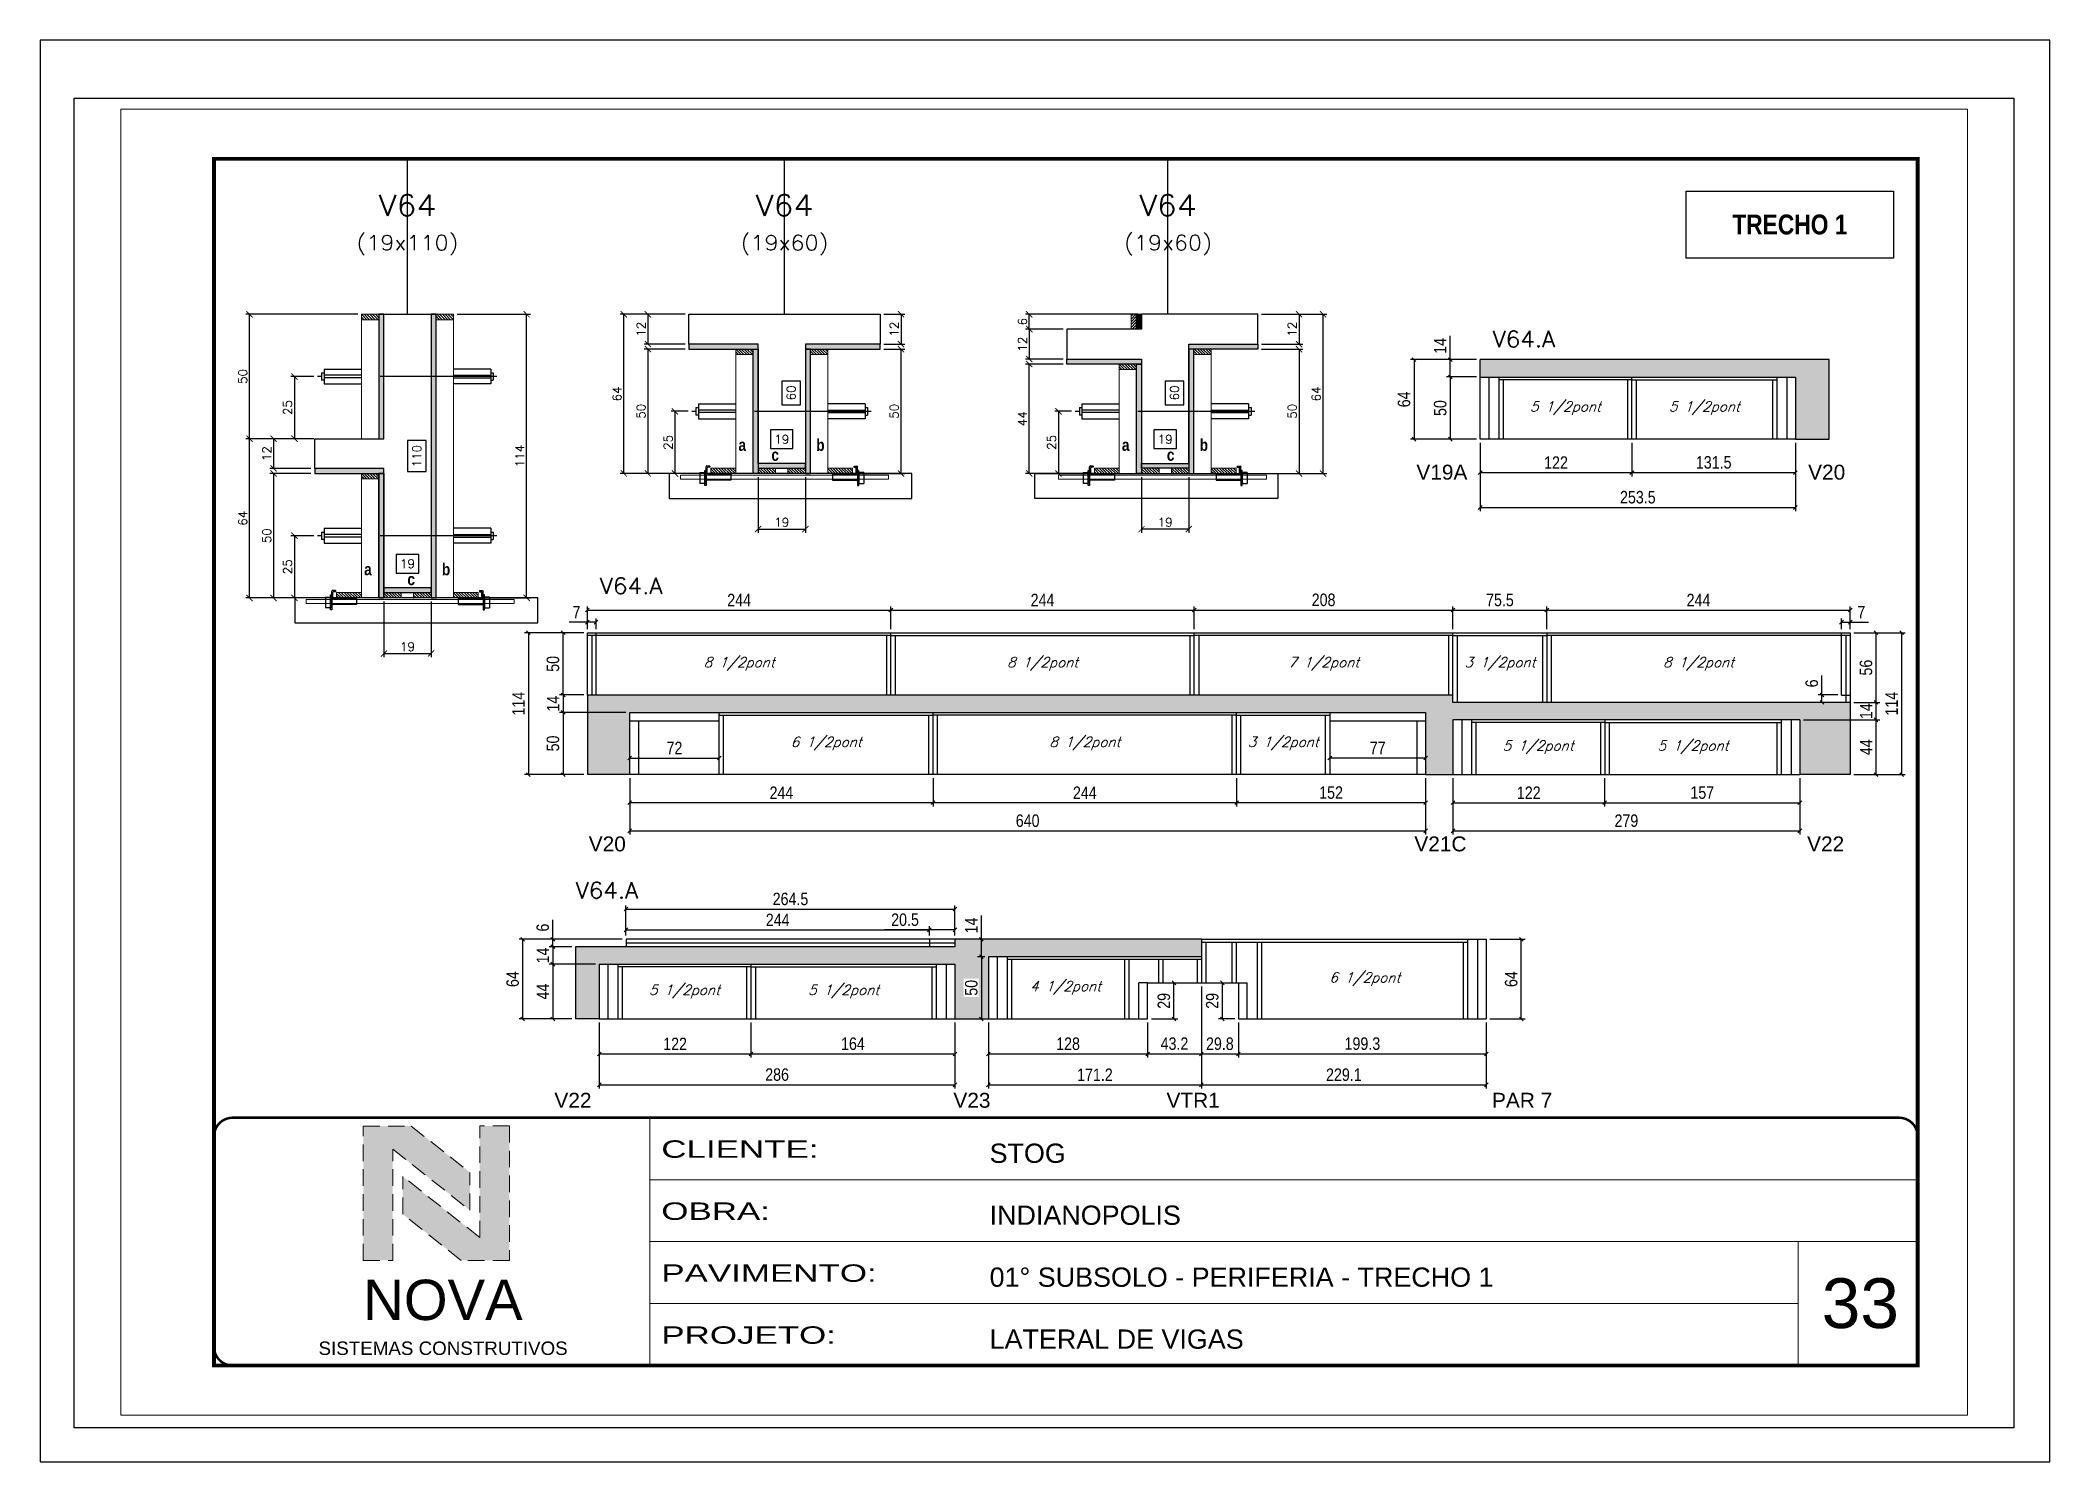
# Paper-space layout '33' of a CAD drawing. Extents: x 0 to 297, y 0 to 210.
# The model-space entities are those that its viewports show. They can reach past a viewport. Long polylines and large blocks are cut down to what shows.
import ezdxf
from ezdxf.enums import TextEntityAlignment as Align

# ---------------------------------------------------------------- set-up
doc = ezdxf.new("R2010")
doc.units = 0
for name, pattern in [('CONTINUO', [0]), ('DASHED', [0.75, 0.5, -0.25]), ('HIDDEN', [9.525, 6.35, -3.175])]:
    doc.linetypes.add(name, pattern=pattern)
for name, color, linetype in [('1', 1, 'Continuous'), ('5', 5, 'Continuous'), ('barrote', 251, 'Continuous'), ('COTA', 241, 'Continuous'), ('Cota Seção (2x)', 4, 'Continuous'), ('detalhes', 4, 'Continuous'), ('Hachura', 253, 'Continuous'), ('NOMENCLATURA', 7, 'Continuous'), ('Painéis', 200, 'Continuous'), ('presilha', 1, 'Continuous'), ('SARR_2.2x7', 40, 'Continuous'), ('SARR_3.5x7', 81, 'Continuous'), ('SARR_EDITAR', 141, 'Continuous'), ('TENSOR', 3, 'Continuous'), ('texto', 7, 'Continuous'), ('Texto de Titulo', 7, 'Continuous'), ('Texto Qtd Sarr', 242, 'Continuous')]:
    doc.layers.add(name, color=color, linetype=linetype)
for name, color, linetype, lineweight in [('CARIMBO', 255, 'Continuous', 9), ('CARIMBO-LEGENDA', 75, 'Continuous', 15), ('CONCRETO', 251, 'Continuous', 25), ('Folhas', 255, 'Continuous', 9), ('Madeira', 126, 'Continuous', 18), ('SARRAFO DE PRESSAO', 251, 'DASHED', 9), ('SCO-___-LAJ', 2, 'Continuous', 0), ('Texto Seção', 7, 'Continuous', 15)]:
    doc.layers.add(name, color=color, linetype=linetype, lineweight=lineweight)
doc.styles.add('arial', font='arial.ttf')
doc.styles.add('COTA TECNICA', font='techl___.ttf', dxfattribs={"height": 10})
doc.styles.add('REGUA-120', font='ROMANS.shx', dxfattribs={"height": 15})
doc.styles.add('ROMANC', font='techb___.ttf', dxfattribs={"height": 2.5})
doc.styles.add('Romans', font='romans.shx')
doc.styles.get("Standard").update_dxf_attribs({"font": 'arial.ttf'})
doc.styles.add('TECNICA', font='techb___.ttf', dxfattribs={"height": 10})
doc.styles.add('Tecnologia', font='')
doc.styles.get('Tecnologia').set_extended_font_data('Forgotten Futurist')
doc.dimstyles.new('Cota Seção (2x)', dxfattribs={"dimtxt": 7, "dimasz": 5, "dimexe": 3, "dimexo": 3, "dimgap": 2, "dimtad": 3, "dimdec": 1, "dimlfac": 0.5, "dimzin": 12, "dimdsep": 46, "dimtxsty": 'Romans', "dimblk": 'ARCHTICK', "dimcen": 0, "dimclrd": 4, "dimclre": 4, "dimclrt": 1, "dimadec": 1, "dimazin": 3, "dimtfac": 1, "dimtdec": 1, "dimtmove": 0, "dimatfit": 3, "dimldrblk": 'OBLIQUE', "dimfxl": 1, "dimtolj": 1, "dimtzin": 12, "dimarcsym": 0})
doc.dimstyles.new('Cota Seção interna', dxfattribs={"dimtxt": 7, "dimasz": 6, "dimexe": 0.18, "dimexo": 2, "dimgap": -4, "dimtad": 3, "dimdec": 1, "dimlfac": 0.5, "dimzin": 12, "dimdsep": 46, "dimtxsty": 'Romans', "dimblk": 'ARCHTICK', "dimcen": 0.09, "dimse1": 1, "dimse2": 1, "dimsd1": 1, "dimsd2": 1, "dimclrd": 180, "dimclre": 5, "dimclrt": 1, "dimadec": 0, "dimazin": 3, "dimtfac": 1, "dimtdec": 1, "dimtofl": 0, "dimtmove": 0, "dimatfit": 3, "dimldrblk": 'ARCHTICK', "dimfxl": 1, "dimtolj": 1, "dimtzin": 0, "dimarcsym": 0})
doc.dimstyles.new('PAINEL', dxfattribs={"dimtxt": 10, "dimasz": 3, "dimexe": 3, "dimexo": 3, "dimgap": 3, "dimtad": 1, "dimdec": 1, "dimzin": 12, "dimdsep": 46, "dimtxsty": 'COTA TECNICA', "dimblk1": 'OBLIQUE', "dimblk2": 'OBLIQUE', "dimsah": 1, "dimcen": 0.9, "dimclrd": 4, "dimclre": 4, "dimclrt": 240, "dimadec": 1, "dimazin": 3, "dimtfac": 1, "dimtdec": 1, "dimtmove": 0, "dimatfit": 3, "dimfxl": 1, "dimtolj": 1, "dimtzin": 12, "dimarcsym": 0})
pattern_1 = [(315, (23469.202, 398.7554), (1.12253202, 1.12253202), [])]
pattern_2 = [(315, (23168.1826, 298.7554), (1.12253202, 1.12253202), [])]
pattern_3 = [(315, (23777.5654, 398.7554), (1.12253202, 1.12253202), [])]

psp = doc.layouts.new('33')

msp = doc.modelspace()

# ---------------------------------------------------------------- texts
at = {"layer": '5', "linetype": 'Continuous'}
for s, rotation, p in [('V19A', 359.99996, (1041.92, 8623.49)), ('V20', 0.00004, (1356.96, 8623.49)), ('V20', 0.00004, (376.35, 8324.7)), ('V21C', 0.00004, (1040.28, 8324.7)), ('V22', 0.00004, (1356.11, 8324.7)), ('V22', 0.00004, (348.75, 8118.61)), ('V23', 0.00004, (669.6, 8118.61)), ('VTR1', 0.00004, (840.97, 8118.61)), ('PAR 7', 0.00004, (1102.75, 8118.61))]:
    msp.add_text(s, height=12, rotation=rotation, dxfattribs=at).set_placement(p)
at = {"layer": 'CARIMBO', "style": 'arial'}
msp.add_text('33', height=40, dxfattribs=at).set_placement((1367.86, 7941.54))
at = {"layer": 'detalhes', "style": 'TECNICA'}
for s, p in [('a', (496.75, 8646.6)), ('c', (523.18, 8638.63)), ('b', (559.3, 8646.59)), ('a', (805.12, 8646.6)), ('c', (841.24, 8638.63)), ('b', (867.66, 8646.59)), ('a', (195.73, 8546.6)), ('b', (258.28, 8546.59)), ('c', (230.54, 8538.63))]:
    msp.add_text(s, height=9.6, dxfattribs=at).set_placement(p)
at = {"layer": 'NOMENCLATURA', "color": 2, "insert": (1342.25, 8828.45), "char_height": 16, "attachment_point": 5, "style": 'ROMANC'}
msp.add_mtext('TRECHO 1', dxfattribs=at)
at = {"layer": 'texto', "color": 2, "char_height": 8, "attachment_point": 5, "style": 'Romans'}
for s, insert in [('{\\Q19;\\C256;5 1/2pont}', (1161.74, 8680.96)), ('{\\Q19;\\C256;5 1/2pont}', (1273.49, 8680.96)), ('{\\Q19;\\C256;8 1/2pont}', (497.35, 8475.36)), ('{\\Q19;\\C256;8 1/2pont}', (741.35, 8475.36)), ('{\\Q19;\\C256;7 1/2pont}', (967.35, 8475.36)), ('{\\Q19;\\C256;3 1/2pont}', (1109.1, 8475.36)), ('{\\Q19;\\C256;8 1/2pont}', (1268.85, 8475.36)), ('{\\Q19;\\C256;6 1/2pont}', (567.35, 8411.36)), ('{\\Q19;\\C256;8 1/2pont}', (775.35, 8411.36)), ('{\\Q19;\\C256;3 1/2pont}', (934.85, 8411.36)), ('{\\Q19;\\C256;5 1/2pont}', (1139.85, 8408.36)), ('{\\Q19;\\C256;5 1/2pont}', (1264.35, 8408.36)), ('{\\Q19;\\C256;6 1/2pont}', (1000.48, 8222.02)), ('{\\Q19;\\C256;5 1/2pont}', (453.33, 8212.02)), ('{\\Q19;\\C256;5 1/2pont}', (581.33, 8212.02)), ('{\\Q19;\\C256;4 1/2pont}', (759.81, 8215.02))]:
    msp.add_mtext(s, dxfattribs=dict(at, insert=insert))
at = {"layer": 'Texto Seção', "style": 'REGUA-120', "width": 1.05}
for p in [(1103.24, 8729.96), (385.35, 8531.63), (365.83, 8286.89)]:
    msp.add_text('V64.A', height=13, dxfattribs=at).set_placement(p)

# ---------------------------------------------------------------- blocks, each defined once
blk = doc.blocks.new('A$C64660E27')
at = {"layer": 'COTA', "true_color": 0x1a1a1a}
h = blk.add_hatch(color=250, dxfattribs=at)
h.dxf.hatch_style = 1
h.paths.add_polyline_path([(185.4, -11.6), (142.4, -11.6), (142.4, -131.6), (168.8, -131.6), (168.8, -32.2), (237.7, -86.7), (237.7, -53)])
at = {"layer": 'COTA'}
h = blk.add_hatch(color=20, dxfattribs=at)
h.dxf.hatch_style = 1
h.paths.add_polyline_path([(273, -11.4), (246.6, -11.4), (246.6, -111.1), (177.7, -56.6), (177.7, -90.2), (230, -131.6), (273, -131.6)])
for p, q in [((142.4, -131.6), (142.4, -11.6)), ((142.4, -11.6), (185.4, -11.6)), ((185.4, -11.6), (237.7, -53)), ((273, -11.4), (246.6, -11.4)), ((246.6, -111.1), (246.6, -11.4)), ((273, -11.4), (273, -131.6)), ((168.8, -32.2), (237.7, -86.7)), ((168.8, -131.6), (168.8, -32.2)), ((237.7, -86.7), (237.7, -53)), ((246.6, -111.1), (177.7, -56.6)), ((177.7, -90.2), (177.7, -56.6)), ((230, -131.6), (177.7, -90.2)), ((142.4, -131.6), (168.8, -131.6)), ((273, -131.6), (230, -131.6))]:
    blk.add_line(p, q)
at = {"layer": 'CARIMBO-LEGENDA', "color": 7, "linetype": 'Continuous', "ltscale": 100, "style": 'arial'}
blk.add_text('NOVA', height=36, dxfattribs=at).set_placement((142.4, -184.8))
at = {"layer": 'CARIMBO-LEGENDA', "color": 7, "linetype": 'Continuous', "style": 'arial'}
blk.add_text('SISTEMAS CONSTRUTIVOS', height=12, dxfattribs=at).set_placement((102.5, -216))
blk = doc.blocks.new('9999999999')
at = {"color": 30, "linetype": 'CONTINUO'}
for p, q in [((98564.6, 34230.2), (98564.6, 34429.4)), ((98564.6, 34379.6), (99584, 34379.6)), ((98564.6, 34329.8), (99488, 34329.8)), ((99584, 34329.8), (99488, 34329.8)), ((99488, 34329.8), (99488, 34230.2)), ((98564.6, 34280), (99488, 34280))]:
    blk.add_line(p, q, dxfattribs=at)
at = {"color": 30, "linetype": 'CONTINUO', "const_width": 2}
blk.add_lwpolyline([(99584, 34230.2), (99584, 34414.4, 0.414214), (99569, 34429.4), (98229, 34429.4, 0.414214), (98214, 34414.4), (98214, 34245.2, 0.414214), (98229, 34230.2), (99584, 34230.2)], format="xyb", dxfattribs=at)
at = {"layer": 'Folhas'}
blk.add_lwpolyline([(98139, 34190.2), (99624, 34190.2), (99624, 35240.2), (98139, 35240.2)], close=True, dxfattribs=at)
at = {"layer": 'Folhas', "color": 30, "const_width": 3}
blk.add_lwpolyline([(98214, 34230.2), (99584, 34230.2), (99584, 35200.2), (98214, 35200.2)], close=True, dxfattribs=at)
at = {"xscale": 0.9, "yscale": 0.9, "zscale": 0.9}
blk.add_blockref('A$C64660E27', (98205.8, 34433.1), dxfattribs=at)
at = {"color": 7, "linetype": 'Continuous', "ltscale": 5, "style": 'arial'}
for s, height, p in [('STOG', 15.48, (98837.7, 34393.1)), ('INDIANOPOLIS', 15.483, (98837.7, 34343.3)), ('01° SUBSOLO - PERIFERIA - TRECHO 1', 15.483, (98837.7, 34293.5)), ('LATERAL DE VIGAS', 15.483, (98837.7, 34243.7))]:
    blk.add_text(s, height=height, dxfattribs=at).set_placement(p)
at = {"layer": 'Folhas', "color": 7, "style": 'Tecnologia', "width": 1.5}
for s, p in [('CLIENTE:', (98573.7, 34397.2)), ('OBRA:', (98573.7, 34347.3)), ('PAVIMENTO:', (98573.7, 34297.5)), ('PROJETO:', (98573.7, 34247.7))]:
    blk.add_text(s, height=14, dxfattribs=at).set_placement(p)
blk = doc.blocks.new('titulo1')
at = {"layer": 'Defpoints', "color": 252, "linetype": 'HIDDEN', "ltscale": 2}
blk.add_line((0, 0), (0, 125), dxfattribs=at)
at = {"layer": 'Defpoints', "style": 'Romans', "oblique": 15}
blk.add_attdef('FOLHA', text='', height=10, dxfattribs=at).set_placement((0, 15.6), align=Align.MIDDLE_CENTER)
at = {"layer": 'Texto Qtd Sarr', "color": 3, "style": 'Romans', "oblique": 15}
for tag, height, p in [('TITULO', 17, (0, 71.4)), ('SEÇÃO', 12, (0, 41.5))]:
    blk.add_attdef(tag, text='', height=height, dxfattribs=at).set_placement(p, align=Align.MIDDLE_CENTER)
blk = doc.blocks.new('_ArchTick')
at = {"color": 0, "linetype": 'ByBlock', "const_width": 0.15}
blk.add_lwpolyline([(-0.5, -0.5), (0.5, 0.5)], dxfattribs=at)
blk = doc.blocks.new('*D3430')
at = {"layer": 'COTA', "color": 4, "lineweight": -2, "transparency": 16777216}
for p, q in [((613.6, 8756.4), (630.5, 8756.4)), ((627.5, 8756.4), (627.5, 8732.4)), ((613.6, 8732.4), (630.5, 8732.4))]:
    blk.add_line(p, q, dxfattribs=at)
at = {"layer": 'Defpoints', "color": 0, "transparency": 16777216}
for p in [(610.6, 8756.4), (610.6, 8732.4), (627.5, 8732.4)]:
    blk.add_point(p, dxfattribs=at)
at = {"layer": 'COTA', "color": 4, "lineweight": -2, "transparency": 16777216, "xscale": 5, "yscale": 5, "zscale": 5}
for p, rotation in [((627.5, 8756.4), 90), ((627.5, 8732.4), 270)]:
    blk.add_blockref('_ArchTick', p, dxfattribs=dict(at, rotation=rotation))
at = {"layer": 'COTA', "color": 1, "transparency": 16777216, "insert": (622, 8744.4), "char_height": 7, "attachment_point": 5, "rotation": 90, "style": 'Romans'}
blk.add_mtext('\\A1;12', dxfattribs=at)
blk = doc.blocks.new('_Oblique')
at = {"layer": '1', "color": 0, "lineweight": -2}
blk.add_line((-0.5, -0.5), (0.5, 0.5), dxfattribs=at)
blk = doc.blocks.new('*D3452')
at = {"layer": 'COTA', "color": 4, "lineweight": -2, "transparency": 16777216}
for p, q in [((454, 8756.4), (401.6, 8756.4)), ((404.6, 8628.4), (404.6, 8756.4)), ((476, 8628.4), (401.6, 8628.4))]:
    blk.add_line(p, q, dxfattribs=at)
at = {"layer": 'Defpoints', "color": 0, "transparency": 16777216}
for p in [(404.6, 8756.4), (457, 8756.4), (479, 8628.4)]:
    blk.add_point(p, dxfattribs=at)
at = {"layer": 'COTA', "color": 4, "lineweight": -2, "transparency": 16777216, "xscale": 5, "yscale": 5, "zscale": 5}
for p, rotation in [((404.6, 8756.4), 90), ((404.6, 8628.4), 270)]:
    blk.add_blockref('_ArchTick', p, dxfattribs=dict(at, rotation=rotation))
at = {"layer": 'COTA', "color": 1, "transparency": 16777216, "insert": (399.1, 8692.4), "char_height": 7, "attachment_point": 5, "rotation": 90, "style": 'Romans'}
blk.add_mtext('\\A1;64', dxfattribs=at)
blk = doc.blocks.new('*D3453')
at = {"layer": 'COTA', "color": 4, "lineweight": -2, "transparency": 16777216}
for p, q in [((613.6, 8728.4), (630.5, 8728.4)), ((627.5, 8628.4), (627.5, 8728.4)), ((587.2, 8628.4), (630.5, 8628.4))]:
    blk.add_line(p, q, dxfattribs=at)
at = {"layer": 'Defpoints', "color": 0, "transparency": 16777216}
for p in [(610.6, 8728.4), (627.5, 8728.4), (584.2, 8628.4)]:
    blk.add_point(p, dxfattribs=at)
at = {"layer": 'COTA', "color": 4, "lineweight": -2, "transparency": 16777216, "xscale": 5, "yscale": 5, "zscale": 5}
for p, rotation in [((627.5, 8728.4), 90), ((627.5, 8628.4), 270)]:
    blk.add_blockref('_ArchTick', p, dxfattribs=dict(at, rotation=rotation))
at = {"layer": 'COTA', "color": 1, "transparency": 16777216, "insert": (622, 8678.4), "char_height": 7, "attachment_point": 5, "rotation": 90, "style": 'Romans'}
blk.add_mtext('\\A1;50', dxfattribs=at)
blk = doc.blocks.new('*D3454')
at = {"layer": 'Cota Seção (2x)', "color": 180, "lineweight": -2, "transparency": 16777216}
for p, q in [((546.6, 8702.7), (531.6, 8702.7)), ((531.6, 8702.7), (531.6, 8683.7)), ((546.6, 8683.7), (546.6, 8702.7)), ((531.6, 8683.7), (546.6, 8683.7))]:
    blk.add_line(p, q, dxfattribs=at)
at = {"layer": 'Defpoints', "color": 0, "transparency": 16777216}
for p in [(550.6, 8756.4), (561.6, 8756.4), (561.6, 8636.4)]:
    blk.add_point(p, dxfattribs=at)
at = {"layer": 'Cota Seção (2x)', "color": 1, "transparency": 16777216, "insert": (539.1, 8693.2), "char_height": 7, "attachment_point": 5, "rotation": 90, "style": 'Romans'}
blk.add_mtext('\\A1;60', dxfattribs=at)
blk = doc.blocks.new('*D3455')
at = {"layer": 'COTA', "color": 4, "lineweight": -2, "transparency": 16777216}
for p, q in [((454, 8756.4), (420.9, 8756.4)), ((423.9, 8756.4), (423.9, 8732.4)), ((454, 8732.4), (420.9, 8732.4))]:
    blk.add_line(p, q, dxfattribs=at)
at = {"layer": 'Defpoints', "color": 0, "transparency": 16777216}
for p in [(457, 8756.4), (423.9, 8732.4), (457, 8732.4)]:
    blk.add_point(p, dxfattribs=at)
at = {"layer": 'COTA', "color": 4, "lineweight": -2, "transparency": 16777216, "xscale": 5, "yscale": 5, "zscale": 5}
for p, rotation in [((423.9, 8756.4), 90), ((423.9, 8732.4), 270)]:
    blk.add_blockref('_ArchTick', p, dxfattribs=dict(at, rotation=rotation))
at = {"layer": 'COTA', "color": 1, "transparency": 16777216, "insert": (418.4, 8744.4), "char_height": 7, "attachment_point": 5, "rotation": 90, "style": 'Romans'}
blk.add_mtext('\\A1;12', dxfattribs=at)
blk = doc.blocks.new('*D3456')
at = {"layer": 'COTA', "color": 4, "lineweight": -2, "transparency": 16777216}
for p, q in [((454, 8728.4), (420.9, 8728.4)), ((423.9, 8728.4), (423.9, 8628.4)), ((476, 8628.4), (420.9, 8628.4))]:
    blk.add_line(p, q, dxfattribs=at)
at = {"layer": 'Defpoints', "color": 0, "transparency": 16777216}
for p in [(457, 8728.4), (423.9, 8628.4), (479, 8628.4)]:
    blk.add_point(p, dxfattribs=at)
at = {"layer": 'COTA', "color": 4, "lineweight": -2, "transparency": 16777216, "xscale": 5, "yscale": 5, "zscale": 5}
for p, rotation in [((423.9, 8728.4), 90), ((423.9, 8628.4), 270)]:
    blk.add_blockref('_ArchTick', p, dxfattribs=dict(at, rotation=rotation))
at = {"layer": 'COTA', "color": 1, "transparency": 16777216, "insert": (418.4, 8678.4), "char_height": 7, "attachment_point": 5, "rotation": 90, "style": 'Romans'}
blk.add_mtext('\\A1;50', dxfattribs=at)
blk = doc.blocks.new('PRESILHA METÁLICA 1')
at = {"layer": 'presilha'}
for p, q in [((0, 13), (6, 13)), ((0, 13), (0, 0)), ((6, 0), (0, 0)), ((6, 15.5), (7.5, 15.5)), ((6, -2.5), (6, 15.5)), ((6, 13), (6, 0)), ((7.5, 10.6), (7.5, 19.9)), ((7.5, 15.5), (7.5, -2.5)), ((37.5, 4.1), (7.5, 4.1)), ((12, 21), (8.6, 21)), ((9, 11.6), (9, 18.9)), ((12, 19.5), (9.6, 19.5)), ((37.5, 11), (9.6, 11)), ((12, 21), (12, 19.5)), ((37.5, 11), (37.5, 4.1)), ((7.5, -2.5), (6, -2.5))]:
    blk.add_line(p, q, dxfattribs=at)
for centre, radius, start, end in [((8.6, 19.9), 1.14, 90, 180), ((9.6, 18.9), 0.57, 90, 180), ((9.6, 11.6), 0.57, 180, 270)]:
    blk.add_arc(centre, radius, start, end, dxfattribs=at)
blk = doc.blocks.new('*D3457')
at = {"layer": 'COTA', "color": 4, "lineweight": -2, "transparency": 16777216}
for p, q in [((512.6, 8625.4), (512.6, 8580.7)), ((550.6, 8625.4), (550.6, 8580.7)), ((512.6, 8583.7), (550.6, 8583.7))]:
    blk.add_line(p, q, dxfattribs=at)
at = {"layer": 'Defpoints', "color": 0, "transparency": 16777216}
for p in [(512.6, 8628.4), (550.6, 8628.4), (550.6, 8583.7)]:
    blk.add_point(p, dxfattribs=at)
at = {"layer": 'COTA', "color": 4, "lineweight": -2, "transparency": 16777216, "xscale": 5, "yscale": 5, "zscale": 5, "rotation": 180}
blk.add_blockref('_ArchTick', (512.6, 8583.7), dxfattribs=at)
at = {"layer": 'COTA', "color": 4, "lineweight": -2, "transparency": 16777216, "xscale": 5, "yscale": 5, "zscale": 5}
blk.add_blockref('_ArchTick', (550.6, 8583.7), dxfattribs=at)
at = {"layer": 'COTA', "color": 1, "transparency": 16777216, "insert": (531.6, 8589.2), "char_height": 7, "attachment_point": 5, "style": 'Romans'}
blk.add_mtext('\\A1;19', dxfattribs=at)
blk = doc.blocks.new('*D3458')
at = {"layer": 'Cota Seção (2x)', "color": 180, "lineweight": -2, "transparency": 16777216}
for p, q in [((540.6, 8663.4), (522.6, 8663.4)), ((522.6, 8663.4), (522.6, 8648.4)), ((540.6, 8648.4), (540.6, 8663.4)), ((522.6, 8648.4), (540.6, 8648.4))]:
    blk.add_line(p, q, dxfattribs=at)
at = {"layer": 'Defpoints', "color": 0, "transparency": 16777216}
for p in [(550.6, 8644.4), (512.6, 8628.4), (550.6, 8628.4)]:
    blk.add_point(p, dxfattribs=at)
at = {"layer": 'Cota Seção (2x)', "color": 1, "transparency": 16777216, "insert": (531.6, 8655.9), "char_height": 7, "attachment_point": 5, "style": 'Romans'}
blk.add_mtext('\\A1;19', dxfattribs=at)
blk = doc.blocks.new('*D3459')
at = {"layer": 'COTA', "color": 4, "lineweight": -2, "transparency": 16777216}
for p, q in [((153, 8656.4), (100.6, 8656.4)), ((103.6, 8528.4), (103.6, 8656.4)), ((175, 8528.4), (100.6, 8528.4))]:
    blk.add_line(p, q, dxfattribs=at)
at = {"layer": 'Defpoints', "color": 0, "transparency": 16777216}
for p in [(103.6, 8656.4), (156, 8656.4), (178, 8528.4)]:
    blk.add_point(p, dxfattribs=at)
at = {"layer": 'COTA', "color": 4, "lineweight": -2, "transparency": 16777216, "xscale": 5, "yscale": 5, "zscale": 5}
for p, rotation in [((103.6, 8656.4), 90), ((103.6, 8528.4), 270)]:
    blk.add_blockref('_ArchTick', p, dxfattribs=dict(at, rotation=rotation))
at = {"layer": 'COTA', "color": 1, "transparency": 16777216, "insert": (98.1, 8592.4), "char_height": 7, "attachment_point": 5, "rotation": 90, "style": 'Romans'}
blk.add_mtext('\\A1;64', dxfattribs=at)
blk = doc.blocks.new('*D3460')
at = {"layer": 'COTA', "color": 4, "lineweight": -2, "transparency": 16777216}
for p, q in [((270.6, 8756.4), (329.4, 8756.4)), ((326.4, 8528.4), (326.4, 8756.4)), ((286.2, 8528.4), (329.4, 8528.4))]:
    blk.add_line(p, q, dxfattribs=at)
at = {"layer": 'Defpoints', "color": 0, "transparency": 16777216}
for p in [(267.6, 8756.4), (326.4, 8756.4), (283.2, 8528.4)]:
    blk.add_point(p, dxfattribs=at)
at = {"layer": 'COTA', "color": 4, "lineweight": -2, "transparency": 16777216, "xscale": 5, "yscale": 5, "zscale": 5}
for p, rotation in [((326.4, 8756.4), 90), ((326.4, 8528.4), 270)]:
    blk.add_blockref('_ArchTick', p, dxfattribs=dict(at, rotation=rotation))
at = {"layer": 'COTA', "color": 1, "transparency": 16777216, "insert": (320.9, 8642.4), "char_height": 7, "attachment_point": 5, "rotation": 90, "style": 'Romans'}
blk.add_mtext('\\A1;114', dxfattribs=at)
blk = doc.blocks.new('*D3461')
at = {"layer": 'Cota Seção (2x)', "color": 180, "lineweight": -2, "transparency": 16777216}
for p, q in [((245.6, 8654.9), (230.6, 8654.9)), ((230.6, 8654.9), (230.6, 8629.9)), ((245.6, 8629.9), (245.6, 8654.9)), ((230.6, 8629.9), (245.6, 8629.9))]:
    blk.add_line(p, q, dxfattribs=at)
at = {"layer": 'Defpoints', "color": 0, "transparency": 16777216}
for p in [(249.6, 8756.4), (260.6, 8756.4), (260.6, 8536.4)]:
    blk.add_point(p, dxfattribs=at)
at = {"layer": 'Cota Seção (2x)', "color": 1, "transparency": 16777216, "insert": (238.1, 8642.4), "char_height": 7, "attachment_point": 5, "rotation": 90, "style": 'Romans'}
blk.add_mtext('\\A1;110', dxfattribs=at)
blk = doc.blocks.new('*D3462')
at = {"layer": 'COTA', "color": 4, "lineweight": -2, "transparency": 16777216}
for p, q in [((153, 8656.4), (119.9, 8656.4)), ((122.9, 8656.4), (122.9, 8632.4)), ((153, 8632.4), (119.9, 8632.4))]:
    blk.add_line(p, q, dxfattribs=at)
at = {"layer": 'Defpoints', "color": 0, "transparency": 16777216}
for p in [(156, 8656.4), (122.9, 8632.4), (156, 8632.4)]:
    blk.add_point(p, dxfattribs=at)
at = {"layer": 'COTA', "color": 4, "lineweight": -2, "transparency": 16777216, "xscale": 5, "yscale": 5, "zscale": 5}
for p, rotation in [((122.9, 8656.4), 90), ((122.9, 8632.4), 270)]:
    blk.add_blockref('_ArchTick', p, dxfattribs=dict(at, rotation=rotation))
at = {"layer": 'COTA', "color": 1, "transparency": 16777216, "insert": (117.4, 8644.4), "char_height": 7, "attachment_point": 5, "rotation": 90, "style": 'Romans'}
blk.add_mtext('\\A1;12', dxfattribs=at)
blk = doc.blocks.new('*D3463')
at = {"layer": 'COTA', "color": 4, "lineweight": -2, "transparency": 16777216}
for p, q in [((153, 8628.4), (119.9, 8628.4)), ((122.9, 8628.4), (122.9, 8528.4)), ((175, 8528.4), (119.9, 8528.4))]:
    blk.add_line(p, q, dxfattribs=at)
at = {"layer": 'Defpoints', "color": 0, "transparency": 16777216}
for p in [(156, 8628.4), (122.9, 8528.4), (178, 8528.4)]:
    blk.add_point(p, dxfattribs=at)
at = {"layer": 'COTA', "color": 4, "lineweight": -2, "transparency": 16777216, "xscale": 5, "yscale": 5, "zscale": 5}
for p, rotation in [((122.9, 8628.4), 90), ((122.9, 8528.4), 270)]:
    blk.add_blockref('_ArchTick', p, dxfattribs=dict(at, rotation=rotation))
at = {"layer": 'COTA', "color": 1, "transparency": 16777216, "insert": (117.4, 8578.4), "char_height": 7, "attachment_point": 5, "rotation": 90, "style": 'Romans'}
blk.add_mtext('\\A1;50', dxfattribs=at)
blk = doc.blocks.new('*D3439')
at = {"layer": 'COTA', "color": 4, "lineweight": -2, "transparency": 16777216}
for p, q in [((211.6, 8525.4), (211.6, 8480.7)), ((249.6, 8525.4), (249.6, 8480.7)), ((211.6, 8483.7), (249.6, 8483.7))]:
    blk.add_line(p, q, dxfattribs=at)
at = {"layer": 'Defpoints', "color": 0, "transparency": 16777216}
for p in [(211.6, 8528.4), (249.6, 8528.4), (249.6, 8483.7)]:
    blk.add_point(p, dxfattribs=at)
at = {"layer": 'COTA', "color": 4, "lineweight": -2, "transparency": 16777216, "xscale": 5, "yscale": 5, "zscale": 5, "rotation": 180}
blk.add_blockref('_ArchTick', (211.6, 8483.7), dxfattribs=at)
at = {"layer": 'COTA', "color": 4, "lineweight": -2, "transparency": 16777216, "xscale": 5, "yscale": 5, "zscale": 5}
blk.add_blockref('_ArchTick', (249.6, 8483.7), dxfattribs=at)
at = {"layer": 'COTA', "color": 1, "transparency": 16777216, "insert": (230.6, 8489.2), "char_height": 7, "attachment_point": 5, "style": 'Romans'}
blk.add_mtext('\\A1;19', dxfattribs=at)
blk = doc.blocks.new('*D4469')
at = {"layer": 'COTA', "color": 4, "lineweight": -2, "transparency": 16777216}
for p, q in [((155.3, 8578.4), (136.7, 8578.4)), ((139.7, 8578.4), (139.7, 8528.4)), ((155.3, 8528.4), (136.7, 8528.4))]:
    blk.add_line(p, q, dxfattribs=at)
at = {"layer": 'Defpoints', "color": 0, "transparency": 16777216}
for p in [(158.3, 8578.4), (139.7, 8528.4), (158.3, 8528.4)]:
    blk.add_point(p, dxfattribs=at)
at = {"layer": 'COTA', "color": 4, "lineweight": -2, "transparency": 16777216, "xscale": 5, "yscale": 5, "zscale": 5}
for p, rotation in [((139.7, 8578.4), 90), ((139.7, 8528.4), 270)]:
    blk.add_blockref('_ArchTick', p, dxfattribs=dict(at, rotation=rotation))
at = {"layer": 'COTA', "color": 1, "transparency": 16777216, "insert": (134.2, 8553.4), "char_height": 7, "attachment_point": 5, "rotation": 90, "style": 'Romans'}
blk.add_mtext('\\A1;25', dxfattribs=at)
blk = doc.blocks.new('*D3440')
at = {"layer": 'Cota Seção (2x)', "color": 180, "lineweight": -2, "transparency": 16777216}
for p, q in [((239.6, 8563.4), (221.6, 8563.4)), ((221.6, 8563.4), (221.6, 8548.4)), ((239.6, 8548.4), (239.6, 8563.4)), ((221.6, 8548.4), (239.6, 8548.4))]:
    blk.add_line(p, q, dxfattribs=at)
at = {"layer": 'Defpoints', "color": 0, "transparency": 16777216}
for p in [(249.6, 8544.4), (211.6, 8528.4), (249.6, 8528.4)]:
    blk.add_point(p, dxfattribs=at)
at = {"layer": 'Cota Seção (2x)', "color": 1, "transparency": 16777216, "insert": (230.6, 8555.9), "char_height": 7, "attachment_point": 5, "style": 'Romans'}
blk.add_mtext('\\A1;19', dxfattribs=at)
blk = doc.blocks.new('*D4470')
at = {"layer": 'COTA', "color": 4, "lineweight": -2, "transparency": 16777216}
for p, q in [((190.6, 8756.4), (100.6, 8756.4)), ((103.6, 8656.4), (103.6, 8756.4)), ((153, 8656.4), (100.6, 8656.4))]:
    blk.add_line(p, q, dxfattribs=at)
at = {"layer": 'Defpoints', "color": 0, "transparency": 16777216}
for p in [(103.6, 8756.4), (193.6, 8756.4), (156, 8656.4)]:
    blk.add_point(p, dxfattribs=at)
at = {"layer": 'COTA', "color": 4, "lineweight": -2, "transparency": 16777216, "xscale": 5, "yscale": 5, "zscale": 5}
for p, rotation in [((103.6, 8756.4), 90), ((103.6, 8656.4), 270)]:
    blk.add_blockref('_ArchTick', p, dxfattribs=dict(at, rotation=rotation))
at = {"layer": 'COTA', "color": 1, "transparency": 16777216, "insert": (98.1, 8706.4), "char_height": 7, "attachment_point": 5, "rotation": 90, "style": 'Romans'}
blk.add_mtext('\\A1;50', dxfattribs=at)
blk = doc.blocks.new('*D4471')
at = {"layer": 'COTA', "color": 4, "lineweight": -2, "transparency": 16777216}
for p, q in [((155.3, 8706.4), (136.7, 8706.4)), ((139.7, 8706.4), (139.7, 8656.4)), ((155.3, 8656.4), (136.7, 8656.4))]:
    blk.add_line(p, q, dxfattribs=at)
at = {"layer": 'Defpoints', "color": 0, "transparency": 16777216}
for p in [(158.3, 8706.4), (139.7, 8656.4), (158.3, 8656.4)]:
    blk.add_point(p, dxfattribs=at)
at = {"layer": 'COTA', "color": 4, "lineweight": -2, "transparency": 16777216, "xscale": 5, "yscale": 5, "zscale": 5}
for p, rotation in [((139.7, 8706.4), 90), ((139.7, 8656.4), 270)]:
    blk.add_blockref('_ArchTick', p, dxfattribs=dict(at, rotation=rotation))
at = {"layer": 'COTA', "color": 1, "transparency": 16777216, "insert": (134.2, 8681.4), "char_height": 7, "attachment_point": 5, "rotation": 90, "style": 'Romans'}
blk.add_mtext('\\A1;25', dxfattribs=at)
blk = doc.blocks.new('*D3476')
at = {"layer": 'COTA', "color": 4, "lineweight": -2, "transparency": 16777216}
for p, q in [((757.9, 8744.4), (727.6, 8744.4)), ((730.6, 8744.4), (730.6, 8720.4)), ((757.9, 8720.4), (727.6, 8720.4))]:
    blk.add_line(p, q, dxfattribs=at)
at = {"layer": 'Defpoints', "color": 0, "transparency": 16777216}
for p in [(760.9, 8744.4), (730.6, 8720.4), (760.9, 8720.4)]:
    blk.add_point(p, dxfattribs=at)
at = {"layer": 'COTA', "color": 4, "lineweight": -2, "transparency": 16777216, "xscale": 5, "yscale": 5, "zscale": 5}
for p, rotation in [((730.6, 8744.4), 90), ((730.6, 8720.4), 270)]:
    blk.add_blockref('_ArchTick', p, dxfattribs=dict(at, rotation=rotation))
at = {"layer": 'COTA', "color": 1, "transparency": 16777216, "insert": (725.1, 8732.4), "char_height": 7, "attachment_point": 5, "rotation": 90, "style": 'Romans'}
blk.add_mtext('\\A1;12', dxfattribs=at)
blk = doc.blocks.new('*D3477')
at = {"layer": 'COTA', "color": 4, "lineweight": -2, "transparency": 16777216}
for p, q in [((917.5, 8756.4), (969.9, 8756.4)), ((966.9, 8628.4), (966.9, 8756.4)), ((895.5, 8628.4), (969.9, 8628.4))]:
    blk.add_line(p, q, dxfattribs=at)
at = {"layer": 'Defpoints', "color": 0, "transparency": 16777216}
for p in [(914.5, 8756.4), (966.9, 8756.4), (892.5, 8628.4)]:
    blk.add_point(p, dxfattribs=at)
at = {"layer": 'COTA', "color": 4, "lineweight": -2, "transparency": 16777216, "xscale": 5, "yscale": 5, "zscale": 5}
for p, rotation in [((966.9, 8756.4), 90), ((966.9, 8628.4), 270)]:
    blk.add_blockref('_ArchTick', p, dxfattribs=dict(at, rotation=rotation))
at = {"layer": 'COTA', "color": 1, "transparency": 16777216, "insert": (961.4, 8692.4), "char_height": 7, "attachment_point": 5, "rotation": 90, "style": 'Romans'}
blk.add_mtext('\\A1;64', dxfattribs=at)
blk = doc.blocks.new('*D3478')
at = {"layer": 'COTA', "color": 4, "lineweight": -2, "transparency": 16777216}
for p, q in [((757.9, 8716.4), (727.6, 8716.4)), ((730.6, 8628.4), (730.6, 8716.4)), ((784.3, 8628.4), (727.6, 8628.4))]:
    blk.add_line(p, q, dxfattribs=at)
at = {"layer": 'Defpoints', "color": 0, "transparency": 16777216}
for p in [(730.6, 8716.4), (760.9, 8716.4), (787.3, 8628.4)]:
    blk.add_point(p, dxfattribs=at)
at = {"layer": 'COTA', "color": 4, "lineweight": -2, "transparency": 16777216, "xscale": 5, "yscale": 5, "zscale": 5}
for p, rotation in [((730.6, 8716.4), 90), ((730.6, 8628.4), 270)]:
    blk.add_blockref('_ArchTick', p, dxfattribs=dict(at, rotation=rotation))
at = {"layer": 'COTA', "color": 1, "transparency": 16777216, "insert": (725.1, 8672.4), "char_height": 7, "attachment_point": 5, "rotation": 90, "style": 'Romans'}
blk.add_mtext('\\A1;44', dxfattribs=at)
blk = doc.blocks.new('*D3464')
at = {"layer": 'Cota Seção (2x)', "color": 180, "lineweight": -2, "transparency": 16777216}
for p, q in [((854.9, 8702.7), (839.9, 8702.7)), ((839.9, 8702.7), (839.9, 8683.7)), ((854.9, 8683.7), (854.9, 8702.7)), ((839.9, 8683.7), (854.9, 8683.7))]:
    blk.add_line(p, q, dxfattribs=at)
at = {"layer": 'Defpoints', "color": 0, "transparency": 16777216}
for p in [(858.9, 8756.4), (858.9, 8756.4), (858.9, 8636.4)]:
    blk.add_point(p, dxfattribs=at)
at = {"layer": 'Cota Seção (2x)', "color": 1, "transparency": 16777216, "insert": (847.4, 8693.2), "char_height": 7, "attachment_point": 5, "rotation": 90, "style": 'Romans'}
blk.add_mtext('\\A1;60', dxfattribs=at)
blk = doc.blocks.new('*D3465')
at = {"layer": 'COTA', "color": 4, "lineweight": -2, "transparency": 16777216}
for p, q in [((917.5, 8756.4), (950.6, 8756.4)), ((947.6, 8756.4), (947.6, 8732.4)), ((917.5, 8732.4), (950.6, 8732.4))]:
    blk.add_line(p, q, dxfattribs=at)
at = {"layer": 'Defpoints', "color": 0, "transparency": 16777216}
for p in [(914.5, 8756.4), (914.5, 8732.4), (947.6, 8732.4)]:
    blk.add_point(p, dxfattribs=at)
at = {"layer": 'COTA', "color": 4, "lineweight": -2, "transparency": 16777216, "xscale": 5, "yscale": 5, "zscale": 5}
for p, rotation in [((947.6, 8756.4), 90), ((947.6, 8732.4), 270)]:
    blk.add_blockref('_ArchTick', p, dxfattribs=dict(at, rotation=rotation))
at = {"layer": 'COTA', "color": 1, "transparency": 16777216, "insert": (942.1, 8744.4), "char_height": 7, "attachment_point": 5, "rotation": 90, "style": 'Romans'}
blk.add_mtext('\\A1;12', dxfattribs=at)
blk = doc.blocks.new('*D3466')
at = {"layer": 'COTA', "color": 4, "lineweight": -2, "transparency": 16777216}
for p, q in [((917.5, 8728.4), (950.6, 8728.4)), ((947.6, 8728.4), (947.6, 8628.4)), ((895.5, 8628.4), (950.6, 8628.4))]:
    blk.add_line(p, q, dxfattribs=at)
at = {"layer": 'Defpoints', "color": 0, "transparency": 16777216}
for p in [(914.5, 8728.4), (892.5, 8628.4), (947.6, 8628.4)]:
    blk.add_point(p, dxfattribs=at)
at = {"layer": 'COTA', "color": 4, "lineweight": -2, "transparency": 16777216, "xscale": 5, "yscale": 5, "zscale": 5}
for p, rotation in [((947.6, 8728.4), 90), ((947.6, 8628.4), 270)]:
    blk.add_blockref('_ArchTick', p, dxfattribs=dict(at, rotation=rotation))
at = {"layer": 'COTA', "color": 1, "transparency": 16777216, "insert": (942.1, 8678.4), "char_height": 7, "attachment_point": 5, "rotation": 90, "style": 'Romans'}
blk.add_mtext('\\A1;50', dxfattribs=at)
blk = doc.blocks.new('*D3467')
at = {"layer": 'COTA', "color": 4, "lineweight": -2, "transparency": 16777216}
for p, q in [((820.9, 8625.4), (820.9, 8580.7)), ((858.9, 8625.4), (858.9, 8580.7)), ((858.9, 8583.7), (820.9, 8583.7))]:
    blk.add_line(p, q, dxfattribs=at)
at = {"layer": 'Defpoints', "color": 0, "transparency": 16777216}
for p in [(820.9, 8628.4), (858.9, 8628.4), (820.9, 8583.7)]:
    blk.add_point(p, dxfattribs=at)
at = {"layer": 'COTA', "color": 4, "lineweight": -2, "transparency": 16777216, "xscale": 5, "yscale": 5, "zscale": 5, "rotation": 180}
blk.add_blockref('_ArchTick', (820.9, 8583.7), dxfattribs=at)
at = {"layer": 'COTA', "color": 4, "lineweight": -2, "transparency": 16777216, "xscale": 5, "yscale": 5, "zscale": 5}
blk.add_blockref('_ArchTick', (858.9, 8583.7), dxfattribs=at)
at = {"layer": 'COTA', "color": 1, "transparency": 16777216, "insert": (839.9, 8589.2), "char_height": 7, "attachment_point": 5, "style": 'Romans'}
blk.add_mtext('\\A1;19', dxfattribs=at)
blk = doc.blocks.new('*D3468')
at = {"layer": 'Cota Seção (2x)', "color": 180, "lineweight": -2, "transparency": 16777216}
for p, q in [((848.9, 8663.4), (830.9, 8663.4)), ((830.9, 8663.4), (830.9, 8648.4)), ((848.9, 8648.4), (848.9, 8663.4)), ((830.9, 8648.4), (848.9, 8648.4))]:
    blk.add_line(p, q, dxfattribs=at)
at = {"layer": 'Defpoints', "color": 0, "transparency": 16777216}
for p in [(820.9, 8644.4), (820.9, 8628.4), (858.9, 8628.4)]:
    blk.add_point(p, dxfattribs=at)
at = {"layer": 'Cota Seção (2x)', "color": 1, "transparency": 16777216, "insert": (839.9, 8655.9), "char_height": 7, "attachment_point": 5, "style": 'Romans'}
blk.add_mtext('\\A1;19', dxfattribs=at)
blk = doc.blocks.new('*D3469')
at = {"layer": 'COTA', "color": 4, "lineweight": -2, "transparency": 16777216}
for p, q in [((817.9, 8756.4), (727.6, 8756.4)), ((757.9, 8744.4), (727.6, 8744.4)), ((730.6, 8744.4), (730.6, 8756.4))]:
    blk.add_line(p, q, dxfattribs=at)
at = {"layer": 'Defpoints', "color": 0, "transparency": 16777216}
for p in [(730.6, 8756.4), (760.9, 8744.4), (820.9, 8756.4)]:
    blk.add_point(p, dxfattribs=at)
at = {"layer": 'COTA', "color": 4, "lineweight": -2, "transparency": 16777216, "xscale": 5, "yscale": 5, "zscale": 5}
for p, rotation in [((730.6, 8756.4), 90), ((730.6, 8744.4), 270)]:
    blk.add_blockref('_ArchTick', p, dxfattribs=dict(at, rotation=rotation))
at = {"layer": 'COTA', "color": 1, "transparency": 16777216, "insert": (725.1, 8750.4), "char_height": 7, "attachment_point": 5, "rotation": 90, "style": 'Romans'}
blk.add_mtext('\\A1;6', dxfattribs=at)
blk = doc.blocks.new('*D3474')
at = {"layer": 'COTA', "color": 4, "lineweight": -2, "transparency": 16777216}
for p, q in [((1090.2, 8706), (1066.2, 8706)), ((1069.2, 8706), (1069.2, 8656)), ((1090.2, 8656), (1066.2, 8656))]:
    blk.add_line(p, q, dxfattribs=at)
at = {"layer": 'Defpoints', "color": 0, "transparency": 16777216}
for p in [(1093.2, 8706), (1069.2, 8656), (1093.2, 8656)]:
    blk.add_point(p, dxfattribs=at)
at = {"layer": 'COTA', "color": 4, "lineweight": -2, "transparency": 16777216, "xscale": 3, "yscale": 3, "zscale": 3}
for p, rotation in [((1069.2, 8706), 90), ((1069.2, 8656), 270)]:
    blk.add_blockref('_Oblique', p, dxfattribs=dict(at, rotation=rotation))
at = {"layer": 'COTA', "color": 240, "transparency": 16777216, "insert": (1061.1, 8681), "char_height": 10, "attachment_point": 5, "rotation": 90, "style": 'COTA TECNICA'}
blk.add_mtext('\\A1;50', dxfattribs=at)
blk = doc.blocks.new('*D3475')
at = {"layer": 'COTA', "color": 4, "lineweight": -2, "transparency": 16777216}
for p, q in [((1093.2, 8653), (1093.2, 8626.1)), ((1215.2, 8653), (1215.2, 8626.1)), ((1093.2, 8629.1), (1215.2, 8629.1))]:
    blk.add_line(p, q, dxfattribs=at)
at = {"layer": 'Defpoints', "color": 0, "transparency": 16777216}
for p in [(1093.2, 8656), (1215.2, 8656), (1215.2, 8629.1)]:
    blk.add_point(p, dxfattribs=at)
at = {"layer": 'COTA', "color": 4, "lineweight": -2, "transparency": 16777216, "xscale": 3, "yscale": 3, "zscale": 3, "rotation": 180}
blk.add_blockref('_Oblique', (1093.2, 8629.1), dxfattribs=at)
at = {"layer": 'COTA', "color": 4, "lineweight": -2, "transparency": 16777216, "xscale": 3, "yscale": 3, "zscale": 3}
blk.add_blockref('_Oblique', (1215.2, 8629.1), dxfattribs=at)
at = {"layer": 'COTA', "color": 240, "transparency": 16777216, "insert": (1154.2, 8637.2), "char_height": 10, "attachment_point": 5, "style": 'COTA TECNICA'}
blk.add_mtext('\\A1;122', dxfattribs=at)
blk = doc.blocks.new('*D4488')
at = {"layer": 'COTA', "color": 4, "lineweight": -2, "transparency": 16777216}
for p, q in [((1069.2, 8720), (1069.2, 8739.1)), ((1090.2, 8720), (1066.2, 8720)), ((1069.2, 8706), (1069.2, 8720)), ((1090.2, 8706), (1066.2, 8706))]:
    blk.add_line(p, q, dxfattribs=at)
at = {"layer": 'Defpoints', "color": 0, "transparency": 16777216}
for p in [(1069.2, 8720), (1093.2, 8720), (1093.2, 8706)]:
    blk.add_point(p, dxfattribs=at)
at = {"layer": 'COTA', "color": 4, "lineweight": -2, "transparency": 16777216, "xscale": 3, "yscale": 3, "zscale": 3}
for p, rotation in [((1069.2, 8720), 90), ((1069.2, 8706), 270)]:
    blk.add_blockref('_Oblique', p, dxfattribs=dict(at, rotation=rotation))
at = {"layer": 'COTA', "color": 240, "transparency": 16777216, "insert": (1061.1, 8731), "char_height": 10, "attachment_point": 5, "rotation": 90, "style": 'COTA TECNICA'}
blk.add_mtext('\\A1;14', dxfattribs=at)
blk = doc.blocks.new('*D4481')
at = {"layer": 'COTA', "color": 4, "lineweight": -2, "transparency": 16777216}
for p, q in [((1215.2, 8653), (1215.2, 8626.1)), ((1346.7, 8653), (1346.7, 8626.1)), ((1215.2, 8629.1), (1346.7, 8629.1))]:
    blk.add_line(p, q, dxfattribs=at)
at = {"layer": 'Defpoints', "color": 0, "transparency": 16777216}
for p in [(1215.2, 8656), (1346.7, 8656), (1346.7, 8629.1)]:
    blk.add_point(p, dxfattribs=at)
at = {"layer": 'COTA', "color": 4, "lineweight": -2, "transparency": 16777216, "xscale": 3, "yscale": 3, "zscale": 3, "rotation": 180}
blk.add_blockref('_Oblique', (1215.2, 8629.1), dxfattribs=at)
at = {"layer": 'COTA', "color": 4, "lineweight": -2, "transparency": 16777216, "xscale": 3, "yscale": 3, "zscale": 3}
blk.add_blockref('_Oblique', (1346.7, 8629.1), dxfattribs=at)
at = {"layer": 'COTA', "color": 240, "transparency": 16777216, "insert": (1281, 8637.3), "char_height": 10, "attachment_point": 5, "style": 'COTA TECNICA'}
blk.add_mtext('\\A1;131.5', dxfattribs=at)
blk = doc.blocks.new('*D4482')
at = {"layer": 'COTA', "color": 4, "lineweight": -2, "transparency": 16777216}
for p, q in [((1093.2, 8653), (1093.2, 8598.1)), ((1346.7, 8653), (1346.7, 8598.1)), ((1093.2, 8601.1), (1346.7, 8601.1))]:
    blk.add_line(p, q, dxfattribs=at)
at = {"layer": 'Defpoints', "color": 0, "transparency": 16777216}
for p in [(1093.2, 8656), (1346.7, 8656), (1346.7, 8601.1)]:
    blk.add_point(p, dxfattribs=at)
at = {"layer": 'COTA', "color": 4, "lineweight": -2, "transparency": 16777216, "xscale": 3, "yscale": 3, "zscale": 3, "rotation": 180}
blk.add_blockref('_Oblique', (1093.2, 8601.1), dxfattribs=at)
at = {"layer": 'COTA', "color": 4, "lineweight": -2, "transparency": 16777216, "xscale": 3, "yscale": 3, "zscale": 3}
blk.add_blockref('_Oblique', (1346.7, 8601.1), dxfattribs=at)
at = {"layer": 'COTA', "color": 240, "transparency": 16777216, "insert": (1220, 8609.3), "char_height": 10, "attachment_point": 5, "style": 'COTA TECNICA'}
blk.add_mtext('\\A1;253.5', dxfattribs=at)
blk = doc.blocks.new('*D3471')
at = {"layer": 'COTA', "color": 4, "lineweight": -2, "transparency": 16777216}
for p, q in [((409.3, 8383.4), (409.3, 8338.2)), ((1049.3, 8383.4), (1049.3, 8338.2)), ((409.3, 8341.2), (1049.3, 8341.2))]:
    blk.add_line(p, q, dxfattribs=at)
at = {"layer": 'Defpoints', "color": 0, "transparency": 16777216}
for p in [(409.3, 8386.4), (1049.3, 8386.4), (1049.3, 8341.2)]:
    blk.add_point(p, dxfattribs=at)
at = {"layer": 'COTA', "color": 4, "lineweight": -2, "transparency": 16777216, "xscale": 3, "yscale": 3, "zscale": 3, "rotation": 180}
blk.add_blockref('_Oblique', (409.3, 8341.2), dxfattribs=at)
at = {"layer": 'COTA', "color": 4, "lineweight": -2, "transparency": 16777216, "xscale": 3, "yscale": 3, "zscale": 3}
blk.add_blockref('_Oblique', (1049.3, 8341.2), dxfattribs=at)
at = {"layer": 'COTA', "color": 240, "transparency": 16777216, "insert": (729.3, 8349.3), "char_height": 10, "attachment_point": 5, "style": 'COTA TECNICA'}
blk.add_mtext('\\A1;640', dxfattribs=at)
blk = doc.blocks.new('*D4489')
at = {"layer": 'COTA', "color": 4, "lineweight": -2, "transparency": 16777216}
for p, q in [((1071.3, 8383.4), (1071.3, 8338.2)), ((1350.3, 8383.4), (1350.3, 8338.2)), ((1071.3, 8341.2), (1350.3, 8341.2))]:
    blk.add_line(p, q, dxfattribs=at)
at = {"layer": 'Defpoints', "color": 0, "transparency": 16777216}
for p in [(1071.3, 8386.4), (1350.3, 8386.4), (1350.3, 8341.2)]:
    blk.add_point(p, dxfattribs=at)
at = {"layer": 'COTA', "color": 4, "lineweight": -2, "transparency": 16777216, "xscale": 3, "yscale": 3, "zscale": 3, "rotation": 180}
blk.add_blockref('_Oblique', (1071.3, 8341.2), dxfattribs=at)
at = {"layer": 'COTA', "color": 4, "lineweight": -2, "transparency": 16777216, "xscale": 3, "yscale": 3, "zscale": 3}
blk.add_blockref('_Oblique', (1350.3, 8341.2), dxfattribs=at)
at = {"layer": 'COTA', "color": 240, "transparency": 16777216, "insert": (1210.8, 8349.3), "char_height": 10, "attachment_point": 5, "style": 'COTA TECNICA'}
blk.add_mtext('\\A1;279', dxfattribs=at)
blk = doc.blocks.new('*D4490')
at = {"layer": 'COTA', "color": 4, "lineweight": -2, "transparency": 16777216}
for p, q in [((375.3, 8508.9), (360.6, 8508.9)), ((375.3, 8503.4), (375.3, 8511.9)), ((382.3, 8508.9), (375.3, 8508.9)), ((382.3, 8503.4), (382.3, 8511.9))]:
    blk.add_line(p, q, dxfattribs=at)
at = {"layer": 'Defpoints', "color": 0, "transparency": 16777216}
for p in [(375.3, 8508.9), (375.3, 8500.4), (382.3, 8500.4)]:
    blk.add_point(p, dxfattribs=at)
at = {"layer": 'COTA', "color": 4, "lineweight": -2, "transparency": 16777216, "xscale": 3, "yscale": 3, "zscale": 3, "rotation": 180}
blk.add_blockref('_Oblique', (375.3, 8508.9), dxfattribs=at)
at = {"layer": 'COTA', "color": 4, "lineweight": -2, "transparency": 16777216, "xscale": 3, "yscale": 3, "zscale": 3}
blk.add_blockref('_Oblique', (382.3, 8508.9), dxfattribs=at)
at = {"layer": 'COTA', "color": 240, "transparency": 16777216, "insert": (366.5, 8516.9), "char_height": 10, "attachment_point": 5, "style": 'COTA TECNICA'}
blk.add_mtext('\\A1;7', dxfattribs=at)
blk = doc.blocks.new('*D4491')
at = {"layer": 'COTA', "color": 4, "lineweight": -2, "transparency": 16777216}
for p, q in [((897.3, 8383.4), (897.3, 8360.8)), ((1049.3, 8383.4), (1049.3, 8360.8)), ((1049.3, 8363.8), (897.3, 8363.8))]:
    blk.add_line(p, q, dxfattribs=at)
at = {"layer": 'Defpoints', "color": 0, "transparency": 16777216}
for p in [(897.3, 8386.4), (1049.3, 8386.4), (897.3, 8363.8)]:
    blk.add_point(p, dxfattribs=at)
at = {"layer": 'COTA', "color": 4, "lineweight": -2, "transparency": 16777216, "xscale": 3, "yscale": 3, "zscale": 3, "rotation": 180}
blk.add_blockref('_Oblique', (897.3, 8363.8), dxfattribs=at)
at = {"layer": 'COTA', "color": 4, "lineweight": -2, "transparency": 16777216, "xscale": 3, "yscale": 3, "zscale": 3}
blk.add_blockref('_Oblique', (1049.3, 8363.8), dxfattribs=at)
at = {"layer": 'COTA', "color": 240, "transparency": 16777216, "insert": (973.3, 8371.9), "char_height": 10, "attachment_point": 5, "style": 'COTA TECNICA'}
blk.add_mtext('\\A1;152', dxfattribs=at)
blk = doc.blocks.new('*D4492')
at = {"layer": 'COTA', "color": 4, "lineweight": -2, "transparency": 16777216}
for p, q in [((653.3, 8383.4), (653.3, 8360.8)), ((897.3, 8383.4), (897.3, 8360.8)), ((897.3, 8363.8), (653.3, 8363.8))]:
    blk.add_line(p, q, dxfattribs=at)
at = {"layer": 'Defpoints', "color": 0, "transparency": 16777216}
for p in [(653.3, 8386.4), (897.3, 8386.4), (653.3, 8363.8)]:
    blk.add_point(p, dxfattribs=at)
at = {"layer": 'COTA', "color": 4, "lineweight": -2, "transparency": 16777216, "xscale": 3, "yscale": 3, "zscale": 3, "rotation": 180}
blk.add_blockref('_Oblique', (653.3, 8363.8), dxfattribs=at)
at = {"layer": 'COTA', "color": 4, "lineweight": -2, "transparency": 16777216, "xscale": 3, "yscale": 3, "zscale": 3}
blk.add_blockref('_Oblique', (897.3, 8363.8), dxfattribs=at)
at = {"layer": 'COTA', "color": 240, "transparency": 16777216, "insert": (775.3, 8371.8), "char_height": 10, "attachment_point": 5, "style": 'COTA TECNICA'}
blk.add_mtext('\\A1;244', dxfattribs=at)
blk = doc.blocks.new('*D4493')
at = {"layer": 'COTA', "color": 4, "lineweight": -2, "transparency": 16777216}
for p, q in [((409.3, 8383.4), (409.3, 8360.8)), ((653.3, 8383.4), (653.3, 8360.8)), ((653.3, 8363.8), (409.3, 8363.8))]:
    blk.add_line(p, q, dxfattribs=at)
at = {"layer": 'Defpoints', "color": 0, "transparency": 16777216}
for p in [(409.3, 8386.4), (653.3, 8386.4), (409.3, 8363.8)]:
    blk.add_point(p, dxfattribs=at)
at = {"layer": 'COTA', "color": 4, "lineweight": -2, "transparency": 16777216, "xscale": 3, "yscale": 3, "zscale": 3, "rotation": 180}
blk.add_blockref('_Oblique', (409.3, 8363.8), dxfattribs=at)
at = {"layer": 'COTA', "color": 4, "lineweight": -2, "transparency": 16777216, "xscale": 3, "yscale": 3, "zscale": 3}
blk.add_blockref('_Oblique', (653.3, 8363.8), dxfattribs=at)
at = {"layer": 'COTA', "color": 240, "transparency": 16777216, "insert": (531.3, 8371.8), "char_height": 10, "attachment_point": 5, "style": 'COTA TECNICA'}
blk.add_mtext('\\A1;244', dxfattribs=at)
blk = doc.blocks.new('*D4494')
at = {"layer": 'COTA', "color": 4, "lineweight": -2, "transparency": 16777216}
for p, q in [((1071.3, 8383.4), (1071.3, 8360.8)), ((1193.3, 8383.4), (1193.3, 8360.8)), ((1071.3, 8363.8), (1193.3, 8363.8))]:
    blk.add_line(p, q, dxfattribs=at)
at = {"layer": 'Defpoints', "color": 0, "transparency": 16777216}
for p in [(1071.3, 8386.4), (1193.3, 8386.4), (1193.3, 8363.8)]:
    blk.add_point(p, dxfattribs=at)
at = {"layer": 'COTA', "color": 4, "lineweight": -2, "transparency": 16777216, "xscale": 3, "yscale": 3, "zscale": 3, "rotation": 180}
blk.add_blockref('_Oblique', (1071.3, 8363.8), dxfattribs=at)
at = {"layer": 'COTA', "color": 4, "lineweight": -2, "transparency": 16777216, "xscale": 3, "yscale": 3, "zscale": 3}
blk.add_blockref('_Oblique', (1193.3, 8363.8), dxfattribs=at)
at = {"layer": 'COTA', "color": 240, "transparency": 16777216, "insert": (1132.3, 8371.8), "char_height": 10, "attachment_point": 5, "style": 'COTA TECNICA'}
blk.add_mtext('\\A1;122', dxfattribs=at)
blk = doc.blocks.new('*D3479')
at = {"layer": 'COTA', "color": 4, "lineweight": -2, "transparency": 16777216}
for p, q in [((1193.3, 8383.4), (1193.3, 8360.8)), ((1350.3, 8383.4), (1350.3, 8360.8)), ((1193.3, 8363.8), (1350.3, 8363.8))]:
    blk.add_line(p, q, dxfattribs=at)
at = {"layer": 'Defpoints', "color": 0, "transparency": 16777216}
for p in [(1193.3, 8386.4), (1350.3, 8386.4), (1350.3, 8363.8)]:
    blk.add_point(p, dxfattribs=at)
at = {"layer": 'COTA', "color": 4, "lineweight": -2, "transparency": 16777216, "xscale": 3, "yscale": 3, "zscale": 3, "rotation": 180}
blk.add_blockref('_Oblique', (1193.3, 8363.8), dxfattribs=at)
at = {"layer": 'COTA', "color": 4, "lineweight": -2, "transparency": 16777216, "xscale": 3, "yscale": 3, "zscale": 3}
blk.add_blockref('_Oblique', (1350.3, 8363.8), dxfattribs=at)
at = {"layer": 'COTA', "color": 240, "transparency": 16777216, "insert": (1271.8, 8371.9), "char_height": 10, "attachment_point": 5, "style": 'COTA TECNICA'}
blk.add_mtext('\\A1;157', dxfattribs=at)
blk = doc.blocks.new('*D4495')
at = {"layer": 'COTA', "color": 4, "lineweight": -2, "transparency": 16777216}
for p, q in [((1383.8, 8503.4), (1383.8, 8511.9)), ((1383.8, 8508.9), (1390.8, 8508.9)), ((1390.8, 8503.4), (1390.8, 8511.9)), ((1390.8, 8508.9), (1405.6, 8508.9))]:
    blk.add_line(p, q, dxfattribs=at)
at = {"layer": 'Defpoints', "color": 0, "transparency": 16777216}
for p in [(1390.8, 8508.9), (1383.8, 8500.4), (1390.8, 8500.4)]:
    blk.add_point(p, dxfattribs=at)
at = {"layer": 'COTA', "color": 4, "lineweight": -2, "transparency": 16777216, "xscale": 3, "yscale": 3, "zscale": 3, "rotation": 180}
blk.add_blockref('_Oblique', (1383.8, 8508.9), dxfattribs=at)
at = {"layer": 'COTA', "color": 4, "lineweight": -2, "transparency": 16777216, "xscale": 3, "yscale": 3, "zscale": 3}
blk.add_blockref('_Oblique', (1390.8, 8508.9), dxfattribs=at)
at = {"layer": 'COTA', "color": 240, "transparency": 16777216, "insert": (1399.7, 8516.9), "char_height": 10, "attachment_point": 5, "style": 'COTA TECNICA'}
blk.add_mtext('\\A1;7', dxfattribs=at)
blk = doc.blocks.new('*D3472')
at = {"layer": 'COTA', "color": 4, "lineweight": -2, "transparency": 16777216}
for p, q in [((1090.2, 8720), (1037.1, 8720)), ((1040.1, 8720), (1040.1, 8656)), ((1090.2, 8656), (1037.1, 8656))]:
    blk.add_line(p, q, dxfattribs=at)
at = {"layer": 'Defpoints', "color": 0, "transparency": 16777216}
for p in [(1093.2, 8720), (1040.1, 8656), (1093.2, 8656)]:
    blk.add_point(p, dxfattribs=at)
at = {"layer": 'COTA', "color": 4, "lineweight": -2, "transparency": 16777216, "xscale": 3, "yscale": 3, "zscale": 3}
for p, rotation in [((1040.1, 8720), 90), ((1040.1, 8656), 270)]:
    blk.add_blockref('_Oblique', p, dxfattribs=dict(at, rotation=rotation))
at = {"layer": 'COTA', "color": 240, "transparency": 16777216, "insert": (1032, 8688), "char_height": 10, "attachment_point": 5, "rotation": 90, "style": 'COTA TECNICA'}
blk.add_mtext('\\A1;64', dxfattribs=at)
blk = doc.blocks.new('*D4476')
at = {"layer": 'COTA', "color": 4, "lineweight": -2, "transparency": 16777216}
for p, q in [((372.3, 8500.4), (352.8, 8500.4)), ((355.8, 8450.4), (355.8, 8500.4)), ((372.3, 8450.4), (352.8, 8450.4))]:
    blk.add_line(p, q, dxfattribs=at)
at = {"layer": 'Defpoints', "color": 0, "transparency": 16777216}
for p in [(355.8, 8500.4), (375.3, 8500.4), (375.3, 8450.4)]:
    blk.add_point(p, dxfattribs=at)
at = {"layer": 'COTA', "color": 4, "lineweight": -2, "transparency": 16777216, "xscale": 3, "yscale": 3, "zscale": 3}
for p, rotation in [((355.8, 8500.4), 90), ((355.8, 8450.4), 270)]:
    blk.add_blockref('_Oblique', p, dxfattribs=dict(at, rotation=rotation))
at = {"layer": 'COTA', "color": 240, "transparency": 16777216, "insert": (347.6, 8475.4), "char_height": 10, "attachment_point": 5, "rotation": 90, "style": 'COTA TECNICA'}
blk.add_mtext('\\A1;50', dxfattribs=at)
blk = doc.blocks.new('*D4477')
at = {"layer": 'COTA', "color": 4, "lineweight": -2, "transparency": 16777216}
for p, q in [((372.3, 8450.4), (352.8, 8450.4)), ((406.3, 8436.4), (352.8, 8436.4)), ((355.8, 8450.4), (355.8, 8436.4))]:
    blk.add_line(p, q, dxfattribs=at)
at = {"layer": 'Defpoints', "color": 0, "transparency": 16777216}
for p in [(355.8, 8436.4), (375.3, 8450.4), (409.3, 8436.4)]:
    blk.add_point(p, dxfattribs=at)
at = {"layer": 'COTA', "color": 4, "lineweight": -2, "transparency": 16777216, "xscale": 3, "yscale": 3, "zscale": 3}
for p, rotation in [((355.8, 8450.4), 90), ((355.8, 8436.4), 270)]:
    blk.add_blockref('_Oblique', p, dxfattribs=dict(at, rotation=rotation))
at = {"layer": 'COTA', "color": 240, "transparency": 16777216, "insert": (347.7, 8443.4), "char_height": 10, "attachment_point": 5, "rotation": 90, "style": 'COTA TECNICA'}
blk.add_mtext('\\A1;14', dxfattribs=at)
blk = doc.blocks.new('*D4478')
at = {"layer": 'COTA', "color": 4, "lineweight": -2, "transparency": 16777216}
for p, q in [((406.3, 8436.4), (352.8, 8436.4)), ((355.8, 8436.4), (355.8, 8386.4)), ((372.3, 8386.4), (352.8, 8386.4))]:
    blk.add_line(p, q, dxfattribs=at)
at = {"layer": 'Defpoints', "color": 0, "transparency": 16777216}
for p in [(409.3, 8436.4), (355.8, 8386.4), (375.3, 8386.4)]:
    blk.add_point(p, dxfattribs=at)
at = {"layer": 'COTA', "color": 4, "lineweight": -2, "transparency": 16777216, "xscale": 3, "yscale": 3, "zscale": 3}
for p, rotation in [((355.8, 8436.4), 90), ((355.8, 8386.4), 270)]:
    blk.add_blockref('_Oblique', p, dxfattribs=dict(at, rotation=rotation))
at = {"layer": 'COTA', "color": 240, "transparency": 16777216, "insert": (347.6, 8411.4), "char_height": 10, "attachment_point": 5, "rotation": 90, "style": 'COTA TECNICA'}
blk.add_mtext('\\A1;50', dxfattribs=at)
blk = doc.blocks.new('*D3470')
at = {"layer": 'COTA', "color": 4, "lineweight": -2, "transparency": 16777216}
for p, q in [((372.3, 8500.4), (324.8, 8500.4)), ((327.8, 8500.4), (327.8, 8386.4)), ((372.3, 8386.4), (324.8, 8386.4))]:
    blk.add_line(p, q, dxfattribs=at)
at = {"layer": 'Defpoints', "color": 0, "transparency": 16777216}
for p in [(375.3, 8500.4), (327.8, 8386.4), (375.3, 8386.4)]:
    blk.add_point(p, dxfattribs=at)
at = {"layer": 'COTA', "color": 4, "lineweight": -2, "transparency": 16777216, "xscale": 3, "yscale": 3, "zscale": 3}
for p, rotation in [((327.8, 8500.4), 90), ((327.8, 8386.4), 270)]:
    blk.add_blockref('_Oblique', p, dxfattribs=dict(at, rotation=rotation))
at = {"layer": 'COTA', "color": 240, "transparency": 16777216, "insert": (319.8, 8443.4), "char_height": 10, "attachment_point": 5, "rotation": 90, "style": 'COTA TECNICA'}
blk.add_mtext('\\A1;114', dxfattribs=at)
blk = doc.blocks.new('*D4479')
at = {"layer": 'COTA', "color": 4, "lineweight": -2, "transparency": 16777216}
for p, q in [((375.3, 8503.4), (375.3, 8521.6)), ((375.3, 8518.6), (619.3, 8518.6)), ((619.3, 8503.4), (619.3, 8521.6))]:
    blk.add_line(p, q, dxfattribs=at)
at = {"layer": 'Defpoints', "color": 0, "transparency": 16777216}
for p in [(619.3, 8518.6), (375.3, 8500.4), (619.3, 8500.4)]:
    blk.add_point(p, dxfattribs=at)
at = {"layer": 'COTA', "color": 4, "lineweight": -2, "transparency": 16777216, "xscale": 3, "yscale": 3, "zscale": 3, "rotation": 180}
blk.add_blockref('_Oblique', (375.3, 8518.6), dxfattribs=at)
at = {"layer": 'COTA', "color": 4, "lineweight": -2, "transparency": 16777216, "xscale": 3, "yscale": 3, "zscale": 3}
blk.add_blockref('_Oblique', (619.3, 8518.6), dxfattribs=at)
at = {"layer": 'COTA', "color": 240, "transparency": 16777216, "insert": (497.3, 8526.7), "char_height": 10, "attachment_point": 5, "style": 'COTA TECNICA'}
blk.add_mtext('\\A1;244', dxfattribs=at)
blk = doc.blocks.new('*D4480')
at = {"layer": 'COTA', "color": 4, "lineweight": -2, "transparency": 16777216}
for p, q in [((619.3, 8503.4), (619.3, 8521.6)), ((619.3, 8518.6), (863.3, 8518.6)), ((863.3, 8503.4), (863.3, 8521.6))]:
    blk.add_line(p, q, dxfattribs=at)
at = {"layer": 'Defpoints', "color": 0, "transparency": 16777216}
for p in [(863.3, 8518.6), (619.3, 8500.4), (863.3, 8500.4)]:
    blk.add_point(p, dxfattribs=at)
at = {"layer": 'COTA', "color": 4, "lineweight": -2, "transparency": 16777216, "xscale": 3, "yscale": 3, "zscale": 3, "rotation": 180}
blk.add_blockref('_Oblique', (619.3, 8518.6), dxfattribs=at)
at = {"layer": 'COTA', "color": 4, "lineweight": -2, "transparency": 16777216, "xscale": 3, "yscale": 3, "zscale": 3}
blk.add_blockref('_Oblique', (863.3, 8518.6), dxfattribs=at)
at = {"layer": 'COTA', "color": 240, "transparency": 16777216, "insert": (741.3, 8526.7), "char_height": 10, "attachment_point": 5, "style": 'COTA TECNICA'}
blk.add_mtext('\\A1;244', dxfattribs=at)
blk = doc.blocks.new('*D4496')
at = {"layer": 'COTA', "color": 4, "lineweight": -2, "transparency": 16777216}
for p, q in [((863.3, 8503.4), (863.3, 8521.6)), ((863.3, 8518.6), (1071.3, 8518.6)), ((1071.3, 8503.4), (1071.3, 8521.6))]:
    blk.add_line(p, q, dxfattribs=at)
at = {"layer": 'Defpoints', "color": 0, "transparency": 16777216}
for p in [(1071.3, 8518.6), (863.3, 8500.4), (1071.3, 8500.4)]:
    blk.add_point(p, dxfattribs=at)
at = {"layer": 'COTA', "color": 4, "lineweight": -2, "transparency": 16777216, "xscale": 3, "yscale": 3, "zscale": 3, "rotation": 180}
blk.add_blockref('_Oblique', (863.3, 8518.6), dxfattribs=at)
at = {"layer": 'COTA', "color": 4, "lineweight": -2, "transparency": 16777216, "xscale": 3, "yscale": 3, "zscale": 3}
blk.add_blockref('_Oblique', (1071.3, 8518.6), dxfattribs=at)
at = {"layer": 'COTA', "color": 240, "transparency": 16777216, "insert": (967.3, 8526.8), "char_height": 10, "attachment_point": 5, "style": 'COTA TECNICA'}
blk.add_mtext('\\A1;208', dxfattribs=at)
blk = doc.blocks.new('*D4497')
at = {"layer": 'COTA', "color": 4, "lineweight": -2, "transparency": 16777216}
for p, q in [((1071.3, 8503.4), (1071.3, 8521.6)), ((1071.3, 8518.6), (1146.8, 8518.6)), ((1146.8, 8503.4), (1146.8, 8521.6))]:
    blk.add_line(p, q, dxfattribs=at)
at = {"layer": 'Defpoints', "color": 0, "transparency": 16777216}
for p in [(1146.8, 8518.6), (1071.3, 8500.4), (1146.8, 8500.4)]:
    blk.add_point(p, dxfattribs=at)
at = {"layer": 'COTA', "color": 4, "lineweight": -2, "transparency": 16777216, "xscale": 3, "yscale": 3, "zscale": 3, "rotation": 180}
blk.add_blockref('_Oblique', (1071.3, 8518.6), dxfattribs=at)
at = {"layer": 'COTA', "color": 4, "lineweight": -2, "transparency": 16777216, "xscale": 3, "yscale": 3, "zscale": 3}
blk.add_blockref('_Oblique', (1146.8, 8518.6), dxfattribs=at)
at = {"layer": 'COTA', "color": 240, "transparency": 16777216, "insert": (1109.1, 8526.7), "char_height": 10, "attachment_point": 5, "style": 'COTA TECNICA'}
blk.add_mtext('\\A1;75.5', dxfattribs=at)
blk = doc.blocks.new('*D3480')
at = {"layer": 'COTA', "color": 4, "lineweight": -2, "transparency": 16777216}
for p, q in [((1146.8, 8503.4), (1146.8, 8521.6)), ((1146.8, 8518.6), (1390.8, 8518.6)), ((1390.8, 8503.4), (1390.8, 8521.6))]:
    blk.add_line(p, q, dxfattribs=at)
at = {"layer": 'Defpoints', "color": 0, "transparency": 16777216}
for p in [(1390.8, 8518.6), (1146.8, 8500.4), (1390.8, 8500.4)]:
    blk.add_point(p, dxfattribs=at)
at = {"layer": 'COTA', "color": 4, "lineweight": -2, "transparency": 16777216, "xscale": 3, "yscale": 3, "zscale": 3, "rotation": 180}
blk.add_blockref('_Oblique', (1146.8, 8518.6), dxfattribs=at)
at = {"layer": 'COTA', "color": 4, "lineweight": -2, "transparency": 16777216, "xscale": 3, "yscale": 3, "zscale": 3}
blk.add_blockref('_Oblique', (1390.8, 8518.6), dxfattribs=at)
at = {"layer": 'COTA', "color": 240, "transparency": 16777216, "insert": (1268.8, 8526.7), "char_height": 10, "attachment_point": 5, "style": 'COTA TECNICA'}
blk.add_mtext('\\A1;244', dxfattribs=at)
blk = doc.blocks.new('*D4498')
at = {"layer": 'COTA', "color": 4, "lineweight": -2, "transparency": 16777216}
for p, q in [((1353.3, 8430.4), (1414.6, 8430.4)), ((1411.6, 8386.4), (1411.6, 8430.4)), ((1393.8, 8386.4), (1414.6, 8386.4))]:
    blk.add_line(p, q, dxfattribs=at)
at = {"layer": 'Defpoints', "color": 0, "transparency": 16777216}
for p in [(1350.3, 8430.4), (1411.6, 8430.4), (1390.8, 8386.4)]:
    blk.add_point(p, dxfattribs=at)
at = {"layer": 'COTA', "color": 4, "lineweight": -2, "transparency": 16777216, "xscale": 3, "yscale": 3, "zscale": 3}
for p, rotation in [((1411.6, 8430.4), 90), ((1411.6, 8386.4), 270)]:
    blk.add_blockref('_Oblique', p, dxfattribs=dict(at, rotation=rotation))
at = {"layer": 'COTA', "color": 240, "transparency": 16777216, "insert": (1403.6, 8408.4), "char_height": 10, "attachment_point": 5, "rotation": 90, "style": 'COTA TECNICA'}
blk.add_mtext('\\A1;44', dxfattribs=at)
blk = doc.blocks.new('*D4499')
at = {"layer": 'COTA', "color": 4, "lineweight": -2, "transparency": 16777216}
for p, q in [((1393.8, 8444.4), (1414.6, 8444.4)), ((1411.6, 8430.4), (1411.6, 8444.4)), ((1353.3, 8430.4), (1414.6, 8430.4))]:
    blk.add_line(p, q, dxfattribs=at)
at = {"layer": 'Defpoints', "color": 0, "transparency": 16777216}
for p in [(1390.8, 8444.4), (1411.6, 8444.4), (1350.3, 8430.4)]:
    blk.add_point(p, dxfattribs=at)
at = {"layer": 'COTA', "color": 4, "lineweight": -2, "transparency": 16777216, "xscale": 3, "yscale": 3, "zscale": 3}
for p, rotation in [((1411.6, 8444.4), 90), ((1411.6, 8430.4), 270)]:
    blk.add_blockref('_Oblique', p, dxfattribs=dict(at, rotation=rotation))
at = {"layer": 'COTA', "color": 240, "transparency": 16777216, "insert": (1403.6, 8437.4), "char_height": 10, "attachment_point": 5, "rotation": 90, "style": 'COTA TECNICA'}
blk.add_mtext('\\A1;14', dxfattribs=at)
blk = doc.blocks.new('*D3481')
at = {"layer": 'COTA', "color": 4, "lineweight": -2, "transparency": 16777216}
for p, q in [((1393.8, 8500.4), (1414.6, 8500.4)), ((1411.6, 8444.4), (1411.6, 8500.4)), ((1393.8, 8444.4), (1414.6, 8444.4))]:
    blk.add_line(p, q, dxfattribs=at)
at = {"layer": 'Defpoints', "color": 0, "transparency": 16777216}
for p in [(1390.8, 8500.4), (1411.6, 8500.4), (1390.8, 8444.4)]:
    blk.add_point(p, dxfattribs=at)
at = {"layer": 'COTA', "color": 4, "lineweight": -2, "transparency": 16777216, "xscale": 3, "yscale": 3, "zscale": 3}
for p, rotation in [((1411.6, 8500.4), 90), ((1411.6, 8444.4), 270)]:
    blk.add_blockref('_Oblique', p, dxfattribs=dict(at, rotation=rotation))
at = {"layer": 'COTA', "color": 240, "transparency": 16777216, "insert": (1403.5, 8472.4), "char_height": 10, "attachment_point": 5, "rotation": 90, "style": 'COTA TECNICA'}
blk.add_mtext('\\A1;56', dxfattribs=at)
blk = doc.blocks.new('*D4500')
at = {"layer": 'COTA', "color": 4, "lineweight": -2, "transparency": 16777216}
for p, q in [((1393.8, 8500.4), (1435.1, 8500.4)), ((1432.1, 8500.4), (1432.1, 8386.4)), ((1393.8, 8386.4), (1435.1, 8386.4))]:
    blk.add_line(p, q, dxfattribs=at)
at = {"layer": 'Defpoints', "color": 0, "transparency": 16777216}
for p in [(1390.8, 8500.4), (1390.8, 8386.4), (1432.1, 8386.4)]:
    blk.add_point(p, dxfattribs=at)
at = {"layer": 'COTA', "color": 4, "lineweight": -2, "transparency": 16777216, "xscale": 3, "yscale": 3, "zscale": 3}
for p, rotation in [((1432.1, 8500.4), 90), ((1432.1, 8386.4), 270)]:
    blk.add_blockref('_Oblique', p, dxfattribs=dict(at, rotation=rotation))
at = {"layer": 'COTA', "color": 240, "transparency": 16777216, "insert": (1424.1, 8443.4), "char_height": 10, "attachment_point": 5, "rotation": 90, "style": 'COTA TECNICA'}
blk.add_mtext('\\A1;114', dxfattribs=at)
blk = doc.blocks.new('*D4501')
at = {"layer": 'COTA', "color": 4, "lineweight": -2, "transparency": 16777216}
for p, q in [((384.8, 8187), (384.8, 8134)), ((670.8, 8187), (670.8, 8134)), ((384.8, 8137), (670.8, 8137))]:
    blk.add_line(p, q, dxfattribs=at)
at = {"layer": 'Defpoints', "color": 0, "transparency": 16777216}
for p in [(384.8, 8190), (670.8, 8190), (670.8, 8137)]:
    blk.add_point(p, dxfattribs=at)
at = {"layer": 'COTA', "color": 4, "lineweight": -2, "transparency": 16777216, "xscale": 3, "yscale": 3, "zscale": 3, "rotation": 180}
blk.add_blockref('_Oblique', (384.8, 8137), dxfattribs=at)
at = {"layer": 'COTA', "color": 4, "lineweight": -2, "transparency": 16777216, "xscale": 3, "yscale": 3, "zscale": 3}
blk.add_blockref('_Oblique', (670.8, 8137), dxfattribs=at)
at = {"layer": 'COTA', "color": 240, "transparency": 16777216, "insert": (527.8, 8145.2), "char_height": 10, "attachment_point": 5, "style": 'COTA TECNICA'}
blk.add_mtext('\\A1;286', dxfattribs=at)
blk = doc.blocks.new('*D4502')
at = {"layer": 'COTA', "color": 4, "lineweight": -2, "transparency": 16777216}
for p, q in [((869, 8216), (869, 8134)), ((697.8, 8187), (697.8, 8134)), ((697.8, 8137), (869, 8137))]:
    blk.add_line(p, q, dxfattribs=at)
at = {"layer": 'Defpoints', "color": 0, "transparency": 16777216}
for p in [(869, 8219), (697.8, 8190), (869, 8137)]:
    blk.add_point(p, dxfattribs=at)
at = {"layer": 'COTA', "color": 4, "lineweight": -2, "transparency": 16777216, "xscale": 3, "yscale": 3, "zscale": 3, "rotation": 180}
blk.add_blockref('_Oblique', (697.8, 8137), dxfattribs=at)
at = {"layer": 'COTA', "color": 4, "lineweight": -2, "transparency": 16777216, "xscale": 3, "yscale": 3, "zscale": 3}
blk.add_blockref('_Oblique', (869, 8137), dxfattribs=at)
at = {"layer": 'COTA', "color": 240, "transparency": 16777216, "insert": (783.4, 8145.1), "char_height": 10, "attachment_point": 5, "style": 'COTA TECNICA'}
blk.add_mtext('\\A1;171.2', dxfattribs=at)
blk = doc.blocks.new('*D4503')
at = {"layer": 'COTA', "color": 4, "lineweight": -2, "transparency": 16777216}
for p, q in [((869, 8216), (869, 8134)), ((1098.1, 8187), (1098.1, 8134)), ((869, 8137), (1098.1, 8137))]:
    blk.add_line(p, q, dxfattribs=at)
at = {"layer": 'Defpoints', "color": 0, "transparency": 16777216}
for p in [(869, 8219), (1098.1, 8190), (1098.1, 8137)]:
    blk.add_point(p, dxfattribs=at)
at = {"layer": 'COTA', "color": 4, "lineweight": -2, "transparency": 16777216, "xscale": 3, "yscale": 3, "zscale": 3, "rotation": 180}
blk.add_blockref('_Oblique', (869, 8137), dxfattribs=at)
at = {"layer": 'COTA', "color": 4, "lineweight": -2, "transparency": 16777216, "xscale": 3, "yscale": 3, "zscale": 3}
blk.add_blockref('_Oblique', (1098.1, 8137), dxfattribs=at)
at = {"layer": 'COTA', "color": 240, "transparency": 16777216, "insert": (983.6, 8145.1), "char_height": 10, "attachment_point": 5, "style": 'COTA TECNICA'}
blk.add_mtext('\\A1;229.1', dxfattribs=at)
blk = doc.blocks.new('*D4504')
at = {"layer": 'COTA', "color": 4, "lineweight": -2, "transparency": 16777216}
for p, q in [((384.8, 8187), (384.8, 8158.9)), ((506.8, 8187), (506.8, 8158.9)), ((384.8, 8161.9), (506.8, 8161.9))]:
    blk.add_line(p, q, dxfattribs=at)
at = {"layer": 'Defpoints', "color": 0, "transparency": 16777216}
for p in [(384.8, 8190), (506.8, 8190), (506.8, 8161.9)]:
    blk.add_point(p, dxfattribs=at)
at = {"layer": 'COTA', "color": 4, "lineweight": -2, "transparency": 16777216, "xscale": 3, "yscale": 3, "zscale": 3, "rotation": 180}
blk.add_blockref('_Oblique', (384.8, 8161.9), dxfattribs=at)
at = {"layer": 'COTA', "color": 4, "lineweight": -2, "transparency": 16777216, "xscale": 3, "yscale": 3, "zscale": 3}
blk.add_blockref('_Oblique', (506.8, 8161.9), dxfattribs=at)
at = {"layer": 'COTA', "color": 240, "transparency": 16777216, "insert": (445.8, 8169.9), "char_height": 10, "attachment_point": 5, "style": 'COTA TECNICA'}
blk.add_mtext('\\A1;122', dxfattribs=at)
blk = doc.blocks.new('*D4505')
at = {"layer": 'COTA', "color": 4, "lineweight": -2, "transparency": 16777216}
for p, q in [((506.8, 8187), (506.8, 8158.9)), ((670.8, 8187), (670.8, 8158.9)), ((506.8, 8161.9), (670.8, 8161.9))]:
    blk.add_line(p, q, dxfattribs=at)
at = {"layer": 'Defpoints', "color": 0, "transparency": 16777216}
for p in [(506.8, 8190), (670.8, 8190), (670.8, 8161.9)]:
    blk.add_point(p, dxfattribs=at)
at = {"layer": 'COTA', "color": 4, "lineweight": -2, "transparency": 16777216, "xscale": 3, "yscale": 3, "zscale": 3, "rotation": 180}
blk.add_blockref('_Oblique', (506.8, 8161.9), dxfattribs=at)
at = {"layer": 'COTA', "color": 4, "lineweight": -2, "transparency": 16777216, "xscale": 3, "yscale": 3, "zscale": 3}
blk.add_blockref('_Oblique', (670.8, 8161.9), dxfattribs=at)
at = {"layer": 'COTA', "color": 240, "transparency": 16777216, "insert": (588.8, 8170), "char_height": 10, "attachment_point": 5, "style": 'COTA TECNICA'}
blk.add_mtext('\\A1;164', dxfattribs=at)
blk = doc.blocks.new('*D4506')
at = {"layer": 'COTA', "color": 4, "lineweight": -2, "transparency": 16777216}
for p, q in [((697.8, 8187), (697.8, 8158.9)), ((825.8, 8187), (825.8, 8158.9)), ((697.8, 8161.9), (825.8, 8161.9))]:
    blk.add_line(p, q, dxfattribs=at)
at = {"layer": 'Defpoints', "color": 0, "transparency": 16777216}
for p in [(697.8, 8190), (825.8, 8190), (825.8, 8161.9)]:
    blk.add_point(p, dxfattribs=at)
at = {"layer": 'COTA', "color": 4, "lineweight": -2, "transparency": 16777216, "xscale": 3, "yscale": 3, "zscale": 3, "rotation": 180}
blk.add_blockref('_Oblique', (697.8, 8161.9), dxfattribs=at)
at = {"layer": 'COTA', "color": 4, "lineweight": -2, "transparency": 16777216, "xscale": 3, "yscale": 3, "zscale": 3}
blk.add_blockref('_Oblique', (825.8, 8161.9), dxfattribs=at)
at = {"layer": 'COTA', "color": 240, "transparency": 16777216, "insert": (761.8, 8170), "char_height": 10, "attachment_point": 5, "style": 'COTA TECNICA'}
blk.add_mtext('\\A1;128', dxfattribs=at)
blk = doc.blocks.new('*D4507')
at = {"layer": 'COTA', "color": 4, "lineweight": -2, "transparency": 16777216}
for p, q in [((869, 8216), (869, 8158.9)), ((825.8, 8187), (825.8, 8158.9)), ((825.8, 8161.9), (869, 8161.9))]:
    blk.add_line(p, q, dxfattribs=at)
at = {"layer": 'Defpoints', "color": 0, "transparency": 16777216}
for p in [(869, 8219), (825.8, 8190), (869, 8161.9)]:
    blk.add_point(p, dxfattribs=at)
at = {"layer": 'COTA', "color": 4, "lineweight": -2, "transparency": 16777216, "xscale": 3, "yscale": 3, "zscale": 3, "rotation": 180}
blk.add_blockref('_Oblique', (825.8, 8161.9), dxfattribs=at)
at = {"layer": 'COTA', "color": 4, "lineweight": -2, "transparency": 16777216, "xscale": 3, "yscale": 3, "zscale": 3}
blk.add_blockref('_Oblique', (869, 8161.9), dxfattribs=at)
at = {"layer": 'COTA', "color": 240, "transparency": 16777216, "insert": (847.4, 8170.1), "char_height": 10, "attachment_point": 5, "style": 'COTA TECNICA'}
blk.add_mtext('\\A1;43.2', dxfattribs=at)
blk = doc.blocks.new('*D4508')
at = {"layer": 'COTA', "color": 4, "lineweight": -2, "transparency": 16777216}
for p, q in [((869, 8216), (869, 8158.9)), ((898.8, 8187), (898.8, 8158.9)), ((869, 8161.9), (898.8, 8161.9))]:
    blk.add_line(p, q, dxfattribs=at)
at = {"layer": 'Defpoints', "color": 0, "transparency": 16777216}
for p in [(869, 8219), (898.8, 8190), (898.8, 8161.9)]:
    blk.add_point(p, dxfattribs=at)
at = {"layer": 'COTA', "color": 4, "lineweight": -2, "transparency": 16777216, "xscale": 3, "yscale": 3, "zscale": 3, "rotation": 180}
blk.add_blockref('_Oblique', (869, 8161.9), dxfattribs=at)
at = {"layer": 'COTA', "color": 4, "lineweight": -2, "transparency": 16777216, "xscale": 3, "yscale": 3, "zscale": 3}
blk.add_blockref('_Oblique', (898.8, 8161.9), dxfattribs=at)
at = {"layer": 'COTA', "color": 240, "transparency": 16777216, "insert": (883.9, 8170), "char_height": 10, "attachment_point": 5, "style": 'COTA TECNICA'}
blk.add_mtext('\\A1;29.8', dxfattribs=at)
blk = doc.blocks.new('*D3482')
at = {"layer": 'COTA', "color": 4, "lineweight": -2, "transparency": 16777216}
for p, q in [((898.8, 8187), (898.8, 8158.9)), ((1098.1, 8187), (1098.1, 8158.9)), ((898.8, 8161.9), (1098.1, 8161.9))]:
    blk.add_line(p, q, dxfattribs=at)
at = {"layer": 'Defpoints', "color": 0, "transparency": 16777216}
for p in [(898.8, 8190), (1098.1, 8190), (1098.1, 8161.9)]:
    blk.add_point(p, dxfattribs=at)
at = {"layer": 'COTA', "color": 4, "lineweight": -2, "transparency": 16777216, "xscale": 3, "yscale": 3, "zscale": 3, "rotation": 180}
blk.add_blockref('_Oblique', (898.8, 8161.9), dxfattribs=at)
at = {"layer": 'COTA', "color": 4, "lineweight": -2, "transparency": 16777216, "xscale": 3, "yscale": 3, "zscale": 3}
blk.add_blockref('_Oblique', (1098.1, 8161.9), dxfattribs=at)
at = {"layer": 'COTA', "color": 240, "transparency": 16777216, "insert": (998.5, 8170.1), "char_height": 10, "attachment_point": 5, "style": 'COTA TECNICA'}
blk.add_mtext('\\A1;199.3', dxfattribs=at)
blk = doc.blocks.new('*D4509')
at = {"layer": 'COTA', "color": 4, "lineweight": -2, "transparency": 16777216}
for p, q in [((847, 8190), (847, 8219)), ((828.8, 8190), (850, 8190))]:
    blk.add_line(p, q, dxfattribs=at)
at = {"layer": 'Defpoints', "color": 0, "transparency": 16777216}
for p in [(847, 8219), (847, 8219), (825.8, 8190)]:
    blk.add_point(p, dxfattribs=at)
at = {"layer": 'COTA', "color": 4, "lineweight": -2, "transparency": 16777216, "xscale": 3, "yscale": 3, "zscale": 3}
for p, rotation in [((847, 8219), 90), ((847, 8190), 270)]:
    blk.add_blockref('_Oblique', p, dxfattribs=dict(at, rotation=rotation))
at = {"layer": 'COTA', "color": 240, "transparency": 16777216, "insert": (838.9, 8204.5), "char_height": 10, "attachment_point": 5, "rotation": 90, "style": 'COTA TECNICA'}
blk.add_mtext('\\A1;29', dxfattribs=at)
blk = doc.blocks.new('*D4510')
at = {"layer": 'COTA', "color": 4, "lineweight": -2, "transparency": 16777216}
for p, q in [((885.9, 8190), (885.9, 8219)), ((895.8, 8190), (882.9, 8190))]:
    blk.add_line(p, q, dxfattribs=at)
at = {"layer": 'Defpoints', "color": 0, "transparency": 16777216}
for p in [(885.9, 8219), (885.9, 8219), (898.8, 8190)]:
    blk.add_point(p, dxfattribs=at)
at = {"layer": 'COTA', "color": 4, "lineweight": -2, "transparency": 16777216, "xscale": 3, "yscale": 3, "zscale": 3}
for p, rotation in [((885.9, 8219), 90), ((885.9, 8190), 270)]:
    blk.add_blockref('_Oblique', p, dxfattribs=dict(at, rotation=rotation))
at = {"layer": 'COTA', "color": 240, "transparency": 16777216, "insert": (877.8, 8204.5), "char_height": 10, "attachment_point": 5, "rotation": 90, "style": 'COTA TECNICA'}
blk.add_mtext('\\A1;29', dxfattribs=at)
blk = doc.blocks.new('*D4511')
at = {"layer": 'COTA', "color": 4, "lineweight": -2, "transparency": 16777216}
for p, q in [((406.3, 8257), (406.3, 8264.6)), ((406.3, 8261.6), (650.3, 8261.6)), ((650.3, 8257), (650.3, 8264.6))]:
    blk.add_line(p, q, dxfattribs=at)
at = {"layer": 'Defpoints', "color": 0, "transparency": 16777216}
for p in [(650.3, 8261.6), (406.3, 8254), (650.3, 8254)]:
    blk.add_point(p, dxfattribs=at)
at = {"layer": 'COTA', "color": 4, "lineweight": -2, "transparency": 16777216, "xscale": 3, "yscale": 3, "zscale": 3, "rotation": 180}
blk.add_blockref('_Oblique', (406.3, 8261.6), dxfattribs=at)
at = {"layer": 'COTA', "color": 4, "lineweight": -2, "transparency": 16777216, "xscale": 3, "yscale": 3, "zscale": 3}
blk.add_blockref('_Oblique', (650.3, 8261.6), dxfattribs=at)
at = {"layer": 'COTA', "color": 240, "transparency": 16777216, "insert": (528.3, 8269.6), "char_height": 10, "attachment_point": 5, "style": 'COTA TECNICA'}
blk.add_mtext('\\A1;244', dxfattribs=at)
blk = doc.blocks.new('*D4512')
at = {"layer": 'COTA', "color": 4, "lineweight": -2, "transparency": 16777216}
for p, q in [((650.3, 8261.6), (614.1, 8261.6)), ((650.3, 8257), (650.3, 8264.6)), ((670.8, 8261.6), (650.3, 8261.6)), ((670.8, 8257), (670.8, 8264.6))]:
    blk.add_line(p, q, dxfattribs=at)
at = {"layer": 'Defpoints', "color": 0, "transparency": 16777216}
for p in [(670.8, 8261.6), (650.3, 8254), (670.8, 8254)]:
    blk.add_point(p, dxfattribs=at)
at = {"layer": 'COTA', "color": 4, "lineweight": -2, "transparency": 16777216, "xscale": 3, "yscale": 3, "zscale": 3, "rotation": 180}
blk.add_blockref('_Oblique', (650.3, 8261.6), dxfattribs=at)
at = {"layer": 'COTA', "color": 4, "lineweight": -2, "transparency": 16777216, "xscale": 3, "yscale": 3, "zscale": 3}
blk.add_blockref('_Oblique', (670.8, 8261.6), dxfattribs=at)
at = {"layer": 'COTA', "color": 240, "transparency": 16777216, "insert": (630.7, 8269.7), "char_height": 10, "attachment_point": 5, "style": 'COTA TECNICA'}
blk.add_mtext('\\A1;20.5', dxfattribs=at)
blk = doc.blocks.new('*D4483')
at = {"layer": 'COTA', "color": 4, "lineweight": -2, "transparency": 16777216}
for p, q in [((347.5, 8254), (347.5, 8269.7)), ((403.3, 8254), (344.5, 8254)), ((362.8, 8248), (344.5, 8248)), ((347.5, 8248), (347.5, 8254))]:
    blk.add_line(p, q, dxfattribs=at)
at = {"layer": 'Defpoints', "color": 0, "transparency": 16777216}
for p in [(347.5, 8254), (365.8, 8248), (406.3, 8254)]:
    blk.add_point(p, dxfattribs=at)
at = {"layer": 'COTA', "color": 4, "lineweight": -2, "transparency": 16777216, "xscale": 3, "yscale": 3, "zscale": 3}
for p, rotation in [((347.5, 8254), 90), ((347.5, 8248), 270)]:
    blk.add_blockref('_Oblique', p, dxfattribs=dict(at, rotation=rotation))
at = {"layer": 'COTA', "color": 240, "transparency": 16777216, "insert": (339.4, 8263.4), "char_height": 10, "attachment_point": 5, "rotation": 90, "style": 'COTA TECNICA'}
blk.add_mtext('\\A1;6', dxfattribs=at)
blk = doc.blocks.new('*D4484')
at = {"layer": 'COTA', "color": 4, "lineweight": -2, "transparency": 16777216}
for p, q in [((362.8, 8248), (344.5, 8248)), ((347.5, 8248), (347.5, 8234)), ((381.8, 8234), (344.5, 8234))]:
    blk.add_line(p, q, dxfattribs=at)
at = {"layer": 'Defpoints', "color": 0, "transparency": 16777216}
for p in [(365.8, 8248), (347.5, 8234), (384.8, 8234)]:
    blk.add_point(p, dxfattribs=at)
at = {"layer": 'COTA', "color": 4, "lineweight": -2, "transparency": 16777216, "xscale": 3, "yscale": 3, "zscale": 3}
for p, rotation in [((347.5, 8248), 90), ((347.5, 8234), 270)]:
    blk.add_blockref('_Oblique', p, dxfattribs=dict(at, rotation=rotation))
at = {"layer": 'COTA', "color": 240, "transparency": 16777216, "insert": (339.4, 8241), "char_height": 10, "attachment_point": 5, "rotation": 90, "style": 'COTA TECNICA'}
blk.add_mtext('\\A1;14', dxfattribs=at)
blk = doc.blocks.new('*D4485')
at = {"layer": 'COTA', "color": 4, "lineweight": -2, "transparency": 16777216}
for p, q in [((381.8, 8234), (344.5, 8234)), ((347.5, 8234), (347.5, 8190)), ((362.8, 8190), (344.5, 8190))]:
    blk.add_line(p, q, dxfattribs=at)
at = {"layer": 'Defpoints', "color": 0, "transparency": 16777216}
for p in [(384.8, 8234), (347.5, 8190), (365.8, 8190)]:
    blk.add_point(p, dxfattribs=at)
at = {"layer": 'COTA', "color": 4, "lineweight": -2, "transparency": 16777216, "xscale": 3, "yscale": 3, "zscale": 3}
for p, rotation in [((347.5, 8234), 90), ((347.5, 8190), 270)]:
    blk.add_blockref('_Oblique', p, dxfattribs=dict(at, rotation=rotation))
at = {"layer": 'COTA', "color": 240, "transparency": 16777216, "insert": (339.4, 8212), "char_height": 10, "attachment_point": 5, "rotation": 90, "style": 'COTA TECNICA'}
blk.add_mtext('\\A1;44', dxfattribs=at)
blk = doc.blocks.new('*D3473')
at = {"layer": 'COTA', "color": 4, "lineweight": -2, "transparency": 16777216}
for p, q in [((403.3, 8254), (320.3, 8254)), ((323.3, 8190), (323.3, 8254)), ((362.8, 8190), (320.3, 8190))]:
    blk.add_line(p, q, dxfattribs=at)
at = {"layer": 'Defpoints', "color": 0, "transparency": 16777216}
for p in [(323.3, 8254), (406.3, 8254), (365.8, 8190)]:
    blk.add_point(p, dxfattribs=at)
at = {"layer": 'COTA', "color": 4, "lineweight": -2, "transparency": 16777216, "xscale": 3, "yscale": 3, "zscale": 3}
for p, rotation in [((323.3, 8254), 90), ((323.3, 8190), 270)]:
    blk.add_blockref('_Oblique', p, dxfattribs=dict(at, rotation=rotation))
at = {"layer": 'COTA', "color": 240, "transparency": 16777216, "insert": (315.2, 8222), "char_height": 10, "attachment_point": 5, "rotation": 90, "style": 'COTA TECNICA'}
blk.add_mtext('\\A1;64', dxfattribs=at)
blk = doc.blocks.new('*D4486')
at = {"layer": 'COTA', "color": 4, "lineweight": -2, "transparency": 16777216}
for p, q in [((694.8, 8240), (689.1, 8240)), ((692.1, 8240), (692.1, 8190)), ((691.9, 8190), (695.1, 8190))]:
    blk.add_line(p, q, dxfattribs=at)
at = {"layer": 'Defpoints', "color": 0, "transparency": 16777216}
for p in [(697.8, 8240), (688.9, 8190), (692.1, 8190)]:
    blk.add_point(p, dxfattribs=at)
at = {"layer": 'COTA', "color": 4, "lineweight": -2, "transparency": 16777216, "xscale": 3, "yscale": 3, "zscale": 3}
for p, rotation in [((692.1, 8240), 90), ((692.1, 8190), 270)]:
    blk.add_blockref('_Oblique', p, dxfattribs=dict(at, rotation=rotation))
at = {"layer": 'COTA', "color": 240, "transparency": 16777216, "insert": (684, 8215), "char_height": 10, "attachment_point": 5, "rotation": 90, "style": 'COTA TECNICA', "bg_fill": 3, "box_fill_scale": 1.1, "bg_fill_color": 256, "bg_fill_true_color": 13158600, "bg_fill_transparency": 0}
blk.add_mtext('\\A1;50', dxfattribs=at)
blk = doc.blocks.new('*D4487')
at = {"layer": 'COTA', "color": 4, "lineweight": -2, "transparency": 16777216}
for p, q in [((692.1, 8254), (692.1, 8273.1)), ((694.8, 8254), (689.1, 8254)), ((692.1, 8240), (692.1, 8254)), ((694.8, 8240), (689.1, 8240))]:
    blk.add_line(p, q, dxfattribs=at)
at = {"layer": 'Defpoints', "color": 0, "transparency": 16777216}
for p in [(692.1, 8254), (697.8, 8254), (697.8, 8240)]:
    blk.add_point(p, dxfattribs=at)
at = {"layer": 'COTA', "color": 4, "lineweight": -2, "transparency": 16777216, "xscale": 3, "yscale": 3, "zscale": 3}
for p, rotation in [((692.1, 8254), 90), ((692.1, 8240), 270)]:
    blk.add_blockref('_Oblique', p, dxfattribs=dict(at, rotation=rotation))
at = {"layer": 'COTA', "color": 240, "transparency": 16777216, "insert": (684, 8265.1), "char_height": 10, "attachment_point": 5, "rotation": 90, "style": 'COTA TECNICA'}
blk.add_mtext('\\A1;14', dxfattribs=at)
blk = doc.blocks.new('*D4513')
at = {"layer": 'COTA', "color": 4, "lineweight": -2, "transparency": 16777216}
for p, q in [((1101.1, 8254), (1129.3, 8254)), ((1126.3, 8190), (1126.3, 8254)), ((1101.1, 8190), (1129.3, 8190))]:
    blk.add_line(p, q, dxfattribs=at)
at = {"layer": 'Defpoints', "color": 0, "transparency": 16777216}
for p in [(1098.1, 8254), (1126.3, 8254), (1098.1, 8190)]:
    blk.add_point(p, dxfattribs=at)
at = {"layer": 'COTA', "color": 4, "lineweight": -2, "transparency": 16777216, "xscale": 3, "yscale": 3, "zscale": 3}
for p, rotation in [((1126.3, 8254), 90), ((1126.3, 8190), 270)]:
    blk.add_blockref('_Oblique', p, dxfattribs=dict(at, rotation=rotation))
at = {"layer": 'COTA', "color": 240, "transparency": 16777216, "insert": (1118.2, 8222), "char_height": 10, "attachment_point": 5, "rotation": 90, "style": 'COTA TECNICA'}
blk.add_mtext('\\A1;64', dxfattribs=at)
blk = doc.blocks.new('*D4514')
at = {"layer": 'COTA', "color": 4, "lineweight": -2, "transparency": 16777216}
for p, q in [((406.3, 8257), (406.3, 8281.3)), ((406.3, 8278.3), (670.8, 8278.3)), ((670.8, 8257), (670.8, 8281.3))]:
    blk.add_line(p, q, dxfattribs=at)
at = {"layer": 'Defpoints', "color": 0, "transparency": 16777216}
for p in [(670.8, 8278.3), (406.3, 8254), (670.8, 8254)]:
    blk.add_point(p, dxfattribs=at)
at = {"layer": 'COTA', "color": 4, "lineweight": -2, "transparency": 16777216, "xscale": 3, "yscale": 3, "zscale": 3, "rotation": 180}
blk.add_blockref('_Oblique', (406.3, 8278.3), dxfattribs=at)
at = {"layer": 'COTA', "color": 4, "lineweight": -2, "transparency": 16777216, "xscale": 3, "yscale": 3, "zscale": 3}
blk.add_blockref('_Oblique', (670.8, 8278.3), dxfattribs=at)
at = {"layer": 'COTA', "color": 240, "transparency": 16777216, "insert": (538.6, 8286.4), "char_height": 10, "attachment_point": 5, "style": 'COTA TECNICA'}
blk.add_mtext('\\A1;264.5', dxfattribs=at)
blk = doc.blocks.new('*D4515')
at = {"layer": 'COTA', "color": 4, "lineweight": -2, "transparency": 16777216}
for p, q in [((1368, 8450.4), (1368, 8466)), ((1380.8, 8450.4), (1365, 8450.4)), ((1368, 8444.4), (1368, 8450.4))]:
    blk.add_line(p, q, dxfattribs=at)
at = {"layer": 'Defpoints', "color": 0, "transparency": 16777216}
for p in [(1368, 8444.4), (1368, 8444.4), (1383.8, 8450.4)]:
    blk.add_point(p, dxfattribs=at)
at = {"layer": 'COTA', "color": 4, "lineweight": -2, "transparency": 16777216, "xscale": 3, "yscale": 3, "zscale": 3}
for p, rotation in [((1368, 8450.4), 90), ((1368, 8444.4), 270)]:
    blk.add_blockref('_Oblique', p, dxfattribs=dict(at, rotation=rotation))
at = {"layer": 'COTA', "color": 240, "transparency": 16777216, "insert": (1359.9, 8459.7), "char_height": 10, "attachment_point": 5, "rotation": 90, "style": 'COTA TECNICA'}
blk.add_mtext('\\A1;6', dxfattribs=at)
blk = doc.blocks.new('*D4516')
at = {"layer": 'COTA', "color": 4, "lineweight": -2, "transparency": 16777216}
blk.add_line((409.3, 8399.7), (481.3, 8399.7), dxfattribs=at)
at = {"layer": 'Defpoints', "color": 0, "transparency": 16777216}
for p in [(409.3, 8399.7), (481.3, 8399.7), (481.3, 8399.7)]:
    blk.add_point(p, dxfattribs=at)
at = {"layer": 'COTA', "color": 4, "lineweight": -2, "transparency": 16777216, "xscale": 3, "yscale": 3, "zscale": 3, "rotation": 180}
blk.add_blockref('_Oblique', (409.3, 8399.7), dxfattribs=at)
at = {"layer": 'COTA', "color": 4, "lineweight": -2, "transparency": 16777216, "xscale": 3, "yscale": 3, "zscale": 3}
blk.add_blockref('_Oblique', (481.3, 8399.7), dxfattribs=at)
at = {"layer": 'COTA', "color": 240, "transparency": 16777216, "insert": (445.3, 8407.8), "char_height": 10, "attachment_point": 5, "style": 'COTA TECNICA'}
blk.add_mtext('\\A1;72', dxfattribs=at)
blk = doc.blocks.new('*D4517')
at = {"layer": 'COTA', "color": 4, "lineweight": -2, "transparency": 16777216}
blk.add_line((1049.3, 8399.7), (972.3, 8399.7), dxfattribs=at)
at = {"layer": 'Defpoints', "color": 0, "transparency": 16777216}
for p in [(972.3, 8399.7), (972.3, 8399.7), (1049.3, 8399.7)]:
    blk.add_point(p, dxfattribs=at)
at = {"layer": 'COTA', "color": 4, "lineweight": -2, "transparency": 16777216, "xscale": 3, "yscale": 3, "zscale": 3, "rotation": 180}
blk.add_blockref('_Oblique', (972.3, 8399.7), dxfattribs=at)
at = {"layer": 'COTA', "color": 4, "lineweight": -2, "transparency": 16777216, "xscale": 3, "yscale": 3, "zscale": 3}
blk.add_blockref('_Oblique', (1049.3, 8399.7), dxfattribs=at)
at = {"layer": 'COTA', "color": 240, "transparency": 16777216, "insert": (1010.8, 8407.8), "char_height": 10, "attachment_point": 5, "style": 'COTA TECNICA'}
blk.add_mtext('\\A1;77', dxfattribs=at)
blk = doc.blocks.new('*D4152')
at = {"layer": 'COTA', "color": 4, "lineweight": -2, "transparency": 16777216}
for p, q in [((456.3, 8678.4), (442.7, 8678.4)), ((445.7, 8678.4), (445.7, 8628.4)), ((461.3, 8628.4), (442.7, 8628.4))]:
    blk.add_line(p, q, dxfattribs=at)
at = {"layer": 'Defpoints', "color": 0, "transparency": 16777216}
for p in [(459.3, 8678.4), (445.7, 8628.4), (464.3, 8628.4)]:
    blk.add_point(p, dxfattribs=at)
at = {"layer": 'COTA', "color": 4, "lineweight": -2, "transparency": 16777216, "xscale": 5, "yscale": 5, "zscale": 5}
for p, rotation in [((445.7, 8678.4), 90), ((445.7, 8628.4), 270)]:
    blk.add_blockref('_ArchTick', p, dxfattribs=dict(at, rotation=rotation))
at = {"layer": 'COTA', "color": 1, "transparency": 16777216, "insert": (440.2, 8653.4), "char_height": 7, "attachment_point": 5, "rotation": 90, "style": 'Romans'}
blk.add_mtext('\\A1;25', dxfattribs=at)
blk = doc.blocks.new('*D4153')
at = {"layer": 'COTA', "color": 4, "lineweight": -2, "transparency": 16777216}
for p, q in [((764.6, 8678.4), (751.1, 8678.4)), ((754.1, 8678.4), (754.1, 8628.4)), ((769.6, 8628.4), (751.1, 8628.4))]:
    blk.add_line(p, q, dxfattribs=at)
at = {"layer": 'Defpoints', "color": 0, "transparency": 16777216}
for p in [(767.6, 8678.4), (754.1, 8628.4), (772.6, 8628.4)]:
    blk.add_point(p, dxfattribs=at)
at = {"layer": 'COTA', "color": 4, "lineweight": -2, "transparency": 16777216, "xscale": 5, "yscale": 5, "zscale": 5}
for p, rotation in [((754.1, 8678.4), 90), ((754.1, 8628.4), 270)]:
    blk.add_blockref('_ArchTick', p, dxfattribs=dict(at, rotation=rotation))
at = {"layer": 'COTA', "color": 1, "transparency": 16777216, "insert": (748.6, 8653.4), "char_height": 7, "attachment_point": 5, "rotation": 90, "style": 'Romans'}
blk.add_mtext('\\A1;25', dxfattribs=at)

# ---------------------------------------------------------------- dimensions: what is measured, and where the dimension line sits
at = {"layer": 'COTA'}
for base, p1, p2, angle, dimstyle, picture, middle in [((103.59, 8756.4), (155.96, 8656.4), (193.56, 8756.4), 90, 'Cota Seção (2x)', '*D4470', (98.09, 8706.4)), ((326.43, 8756.4), (283.16, 8528.4), (267.56, 8756.4), 90, 'Cota Seção (2x)', '*D3460', (320.93, 8642.4)), ((404.61, 8756.4), (478.98, 8628.4), (456.98, 8756.4), 90, 'Cota Seção (2x)', '*D3452', (399.11, 8692.4)), ((423.92, 8732.4), (456.98, 8756.4), (456.98, 8732.4), 90, 'Cota Seção (2x)', '*D3455', (418.42, 8744.4)), ((627.45, 8732.4), (610.58, 8756.4), (610.58, 8732.4), 90, 'Cota Seção (2x)', '*D3430', (621.95, 8744.4)), ((730.62, 8756.4), (760.95, 8744.4), (820.95, 8756.4), 90, 'Cota Seção (2x)', '*D3469', (725.12, 8750.4)), ((966.92, 8756.4), (892.55, 8628.4), (914.55, 8756.4), 90, 'Cota Seção (2x)', '*D3477', (961.42, 8692.4)), ((947.6, 8732.4), (914.55, 8756.4), (914.55, 8732.4), 90, 'Cota Seção (2x)', '*D3465', (942.1, 8744.4)), ((730.62, 8720.4), (760.95, 8744.4), (760.95, 8720.4), 90, 'Cota Seção (2x)', '*D3476', (725.12, 8732.4)), ((423.92, 8628.4), (456.98, 8728.4), (478.98, 8628.4), 90, 'Cota Seção (2x)', '*D3456', (418.42, 8678.4)), ((627.45, 8728.4), (584.18, 8628.4), (610.58, 8728.4), 90, 'Cota Seção (2x)', '*D3453', (621.95, 8678.4)), ((947.6, 8628.4), (914.55, 8728.4), (892.55, 8628.4), 90, 'Cota Seção (2x)', '*D3466', (942.1, 8678.4)), ((1069.18, 8719.96), (1093.24, 8705.96), (1093.24, 8719.96), 90, 'PAINEL', '*D4488', (1061.11, 8731.02)), ((730.62, 8716.4), (787.35, 8628.4), (760.95, 8716.4), 90, 'Cota Seção (2x)', '*D3478', (725.12, 8672.4)), ((1040.07, 8655.96), (1093.24, 8719.96), (1093.24, 8655.96), 90, 'PAINEL', '*D3472', (1031.97, 8687.96)), ((139.7, 8656.4), (158.26, 8706.37), (158.26, 8656.4), 90, 'Cota Seção (2x)', '*D4471', (134.2, 8681.38)), ((1069.18, 8655.96), (1093.24, 8705.96), (1093.24, 8655.96), 90, 'PAINEL', '*D3474', (1061.07, 8680.96)), ((445.72, 8628.4), (459.28, 8678.37), (464.28, 8628.4), 90, 'Cota Seção (2x)', '*D4152', (440.22, 8653.38)), ((754.09, 8628.4), (767.64, 8678.37), (772.64, 8628.4), 90, 'Cota Seção (2x)', '*D4153', (748.59, 8653.38)), ((103.59, 8656.4), (177.96, 8528.4), (155.96, 8656.4), 90, 'Cota Seção (2x)', '*D3459', (98.09, 8592.4)), ((122.91, 8632.4), (155.96, 8656.4), (155.96, 8632.4), 90, 'Cota Seção (2x)', '*D3462', (117.41, 8644.4)), ((122.91, 8528.4), (155.96, 8628.4), (177.96, 8528.4), 90, 'Cota Seção (2x)', '*D3463', (117.41, 8578.4)), ((820.95, 8583.67), (858.95, 8628.4), (820.95, 8628.4), 180, 'Cota Seção (2x)', '*D3467', (839.95, 8589.17)), ((139.7, 8528.4), (158.26, 8578.37), (158.26, 8528.4), 90, 'Cota Seção (2x)', '*D4469', (134.2, 8553.38)), ((1390.85, 8508.87), (1383.85, 8500.36), (1390.85, 8500.36), 180, 'PAINEL', '*D4495', (1399.71, 8516.94)), ((327.82, 8386.36), (375.35, 8500.36), (375.35, 8386.36), 90, 'PAINEL', '*D3470', (319.75, 8443.36)), ((355.75, 8500.36), (375.35, 8450.36), (375.35, 8500.36), 90, 'PAINEL', '*D4476', (347.64, 8475.36)), ((1411.64, 8500.36), (1390.85, 8444.36), (1390.85, 8500.36), 90, 'PAINEL', '*D3481', (1403.53, 8472.36)), ((1432.14, 8386.36), (1390.85, 8500.36), (1390.85, 8386.36), 90, 'PAINEL', '*D4500', (1424.07, 8443.36)), ((355.75, 8386.36), (409.35, 8436.36), (375.35, 8386.36), 90, 'PAINEL', '*D4478', (347.64, 8411.36)), ((1411.64, 8430.36), (1390.85, 8386.36), (1350.35, 8430.36), 90, 'PAINEL', '*D4498', (1403.56, 8408.36)), ((347.51, 8254.02), (365.83, 8248.02), (406.33, 8254.02), 90, 'PAINEL', '*D4483', (339.41, 8263.35)), ((323.33, 8254.02), (365.83, 8190.02), (406.33, 8254.02), 90, 'PAINEL', '*D3473', (315.23, 8222.02)), ((1126.31, 8254.02), (1098.13, 8190.02), (1098.13, 8254.02), 90, 'PAINEL', '*D4513', (1118.21, 8222.02)), ((347.51, 8190.02), (384.83, 8234.02), (365.83, 8190.02), 90, 'PAINEL', '*D4485', (339.44, 8212.02)), ((847.01, 8219.02), (825.79, 8190.02), (847.01, 8219.02), 90, 'PAINEL', '*D4509', (838.93, 8204.52)), ((885.91, 8219.02), (898.83, 8190.02), (885.91, 8219.02), 90, 'PAINEL', '*D4510', (877.82, 8204.52))]:
    dim = msp.add_linear_dim(base=base, p1=p1, p2=p2, angle=angle, dimstyle=dimstyle, dxfattribs=at)
    dim.commit()
    dim.dimension.update_dxf_attribs({"geometry": picture, "text_midpoint": middle})
for base, p1, p2, dimstyle, picture, middle in [((1215.24, 8629.12), (1093.24, 8655.96), (1215.24, 8655.96), 'PAINEL', '*D3475', (1154.24, 8637.18)), ((1346.74, 8601.12), (1093.24, 8655.96), (1346.74, 8655.96), 'PAINEL', '*D4482', (1219.99, 8609.34)), ((1346.74, 8629.12), (1215.24, 8655.96), (1346.74, 8655.96), 'PAINEL', '*D4481', (1280.99, 8637.34)), ((550.58, 8583.67), (512.58, 8628.4), (550.58, 8628.4), 'Cota Seção (2x)', '*D3457', (531.58, 8589.17)), ((619.35, 8518.63), (375.35, 8500.36), (619.35, 8500.36), 'PAINEL', '*D4479', (497.35, 8526.7)), ((863.35, 8518.63), (619.35, 8500.36), (863.35, 8500.36), 'PAINEL', '*D4480', (741.35, 8526.7)), ((1071.35, 8518.63), (863.35, 8500.36), (1071.35, 8500.36), 'PAINEL', '*D4496', (967.35, 8526.75)), ((1146.85, 8518.63), (1071.35, 8500.36), (1146.85, 8500.36), 'PAINEL', '*D4497', (1109.1, 8526.74)), ((1390.85, 8518.63), (1146.85, 8500.36), (1390.85, 8500.36), 'PAINEL', '*D3480', (1268.85, 8526.7)), ((249.56, 8483.67), (211.56, 8528.4), (249.56, 8528.4), 'Cota Seção (2x)', '*D3439', (230.56, 8489.17)), ((375.35, 8508.87), (382.35, 8500.36), (375.35, 8500.36), 'PAINEL', '*D4490', (366.48, 8516.94)), ((481.35, 8399.72), (409.35, 8399.72), (481.35, 8399.72), 'PAINEL', '*D4516', (445.35, 8407.79)), ((972.35, 8399.72), (1049.35, 8399.72), (972.35, 8399.72), 'PAINEL', '*D4517', (1010.85, 8407.79)), ((1049.35, 8341.19), (409.35, 8386.36), (1049.35, 8386.36), 'PAINEL', '*D3471', (729.35, 8349.29)), ((409.35, 8363.76), (653.35, 8386.36), (409.35, 8386.36), 'PAINEL', '*D4493', (531.35, 8371.84)), ((653.35, 8363.76), (897.35, 8386.36), (653.35, 8386.36), 'PAINEL', '*D4492', (775.35, 8371.84)), ((897.35, 8363.76), (1049.35, 8386.36), (897.35, 8386.36), 'PAINEL', '*D4491', (973.35, 8371.87)), ((1350.35, 8341.19), (1071.35, 8386.36), (1350.35, 8386.36), 'PAINEL', '*D4489', (1210.85, 8349.29)), ((1193.35, 8363.76), (1071.35, 8386.36), (1193.35, 8386.36), 'PAINEL', '*D4494', (1132.35, 8371.82)), ((1350.35, 8363.76), (1193.35, 8386.36), (1350.35, 8386.36), 'PAINEL', '*D3479', (1271.85, 8371.87)), ((670.83, 8278.29), (406.33, 8254.02), (670.83, 8254.02), 'PAINEL', '*D4514', (538.58, 8286.4)), ((650.33, 8261.58), (406.33, 8254.02), (650.33, 8254.02), 'PAINEL', '*D4511', (528.33, 8269.65)), ((869.03, 8137.05), (697.83, 8190.02), (869.03, 8219.02), 'PAINEL', '*D4502', (783.43, 8145.12)), ((869.03, 8161.87), (825.79, 8190.02), (869.03, 8219.02), 'PAINEL', '*D4507', (847.41, 8170.09)), ((1098.13, 8137.05), (869.03, 8219.02), (1098.13, 8190.02), 'PAINEL', '*D4503', (983.58, 8145.13)), ((670.83, 8137.05), (384.83, 8190.02), (670.83, 8190.02), 'PAINEL', '*D4501', (527.83, 8145.17)), ((506.83, 8161.87), (384.83, 8190.02), (506.83, 8190.02), 'PAINEL', '*D4504', (445.83, 8169.93)), ((670.83, 8161.87), (506.83, 8190.02), (670.83, 8190.02), 'PAINEL', '*D4505', (588.83, 8169.98)), ((825.79, 8161.87), (697.83, 8190.02), (825.79, 8190.02), 'PAINEL', '*D4506', (761.81, 8169.97)), ((1098.13, 8161.87), (898.83, 8190.02), (1098.13, 8190.02), 'PAINEL', '*D3482', (998.48, 8170.12))]:
    dim = msp.add_linear_dim(base=base, p1=p1, p2=p2, dimstyle=dimstyle, dxfattribs=at)
    dim.commit()
    dim.dimension.update_dxf_attribs({"geometry": picture, "text_midpoint": middle})
for base, p1, p2, picture, middle in [((1368.01, 8444.36), (1383.85, 8450.36), (1368.01, 8444.36), '*D4515', (1368.01, 8459.7)), ((355.75, 8436.36), (375.35, 8450.36), (409.35, 8436.36), '*D4477', (355.75, 8443.36)), ((1411.64, 8444.36), (1350.35, 8430.36), (1390.85, 8444.36), '*D4499', (1411.64, 8437.36)), ((347.51, 8234.02), (365.83, 8248.02), (384.83, 8234.02), '*D4484', (347.51, 8241.02))]:
    dim = msp.add_linear_dim(base=base, p1=p1, p2=p2, angle=90, dimstyle='PAINEL', dxfattribs=at)
    dim.commit()
    dim.dimension.update_dxf_attribs({"geometry": picture, "text_midpoint": middle, "dimtype": 160})
for base, p1, p2, picture, middle in [((670.83, 8261.58), (650.33, 8254.02), (670.83, 8254.02), '*D4512', (630.69, 8261.58)), ((898.83, 8161.87), (869.03, 8219.02), (898.83, 8190.02), '*D4508', (883.93, 8161.87))]:
    dim = msp.add_linear_dim(base=base, p1=p1, p2=p2, dimstyle='PAINEL', dxfattribs=at)
    dim.commit()
    dim.dimension.update_dxf_attribs({"geometry": picture, "text_midpoint": middle, "dimtype": 160})
at = {"layer": 'Cota Seção (2x)'}
for base, p1, p2, angle, picture, middle in [((249.56, 8756.4), (260.56, 8536.4), (260.56, 8756.4), 90, '*D3461', (249.56, 8642.4)), ((550.58, 8756.4), (561.58, 8636.4), (561.58, 8756.4), 90, '*D3454', (550.58, 8693.21)), ((858.95, 8756.4), (858.95, 8636.4), (858.95, 8756.4), 90, '*D3464', (858.95, 8693.21)), ((820.95, 8644.4), (858.94, 8628.4), (820.95, 8628.4), 180, '*D3468', (839.95, 8644.4))]:
    dim = msp.add_linear_dim(base=base, p1=p1, p2=p2, angle=angle, dimstyle='Cota Seção interna', dxfattribs=at)
    dim.commit()
    dim.dimension.update_dxf_attribs({"geometry": picture, "text_midpoint": middle, "dimtype": 160})
for base, p1, p2, picture, middle in [((550.58, 8644.4), (512.58, 8628.4), (550.58, 8628.4), '*D3458', (531.58, 8644.4)), ((249.56, 8544.4), (211.56, 8528.4), (249.56, 8528.4), '*D3440', (230.56, 8544.4))]:
    dim = msp.add_linear_dim(base=base, p1=p1, p2=p2, dimstyle='Cota Seção interna', dxfattribs=at)
    dim.commit()
    dim.dimension.update_dxf_attribs({"geometry": picture, "text_midpoint": middle, "dimtype": 160})

# ---------------------------------------------------------------- hatches: boundary and pattern name
at = {"layer": 'COTA'}
h = msp.add_hatch(dxfattribs=at)
h.set_pattern_fill('AR-CONC', color=256, scale=0.03)
h.set_pattern_definition([(50, (-1544.8965, 1492.3838), (5.46554, -0.4781726), [0.5715, -6.2865]), (355, (-1544.8965, 1492.384), (-1.0573026, 5.7317054), [0.4572, -5.0292175]), (100.451445, (-1544.441, 1492.344), (4.4082374, 5.2535326), [0.4857003, -5.3427073]), (46.1842, (-1544.8965, 1493.908), (8.132371, -1.26127), [0.85725, -9.42975]), (96.63556, (-1544.219, 1493.803), (7.122124, 7.422784), [0.728551, -8.014068]), (351.18415, (-1544.8965, 1493.908), (7.122124, 7.422784), [0.685799, -7.543792]), (21, (-1544.1345, 1493.5268), (4.5484317, -3.067956), [0.5715, -6.2865]), (326, (-1544.1345, 1493.527), (1.854061, 5.525639), [0.4572, -5.0292]), (71.451445, (-1543.7554, 1493.271), (6.4024926, 2.457683), [0.4857003, -5.342698]), (37.5, (-1544.8965, 1492.3838), (0.0926581, 2.53665117), [0, -4.96824, 0, -5.1054, 0, -5.04825]), (7.5, (-1544.8965, 1492.3838), (2.0045899, 3.0054172), [0, -2.91084, 0, -4.85394, 0, -1.92405]), (327.5, (-1546.5957, 1492.3838), (4.06771786, -0.1718623), [0, -1.905, 0, -5.9436, 0, -7.8867]), (317.5, (-1547.3577, 1492.3838), (4.4438754, 0.7627947), [0, -2.4765, 0, -3.94716, 0, -5.6007])])
h.paths.add_polyline_path([(1373.74, 8719.96), (1093.24, 8719.96), (1093.24, 8705.96), (1346.74, 8705.96), (1346.74, 8655.96), (1373.74, 8655.96)])
h = msp.add_hatch(dxfattribs=at)
h.set_pattern_fill('AR-CONC', color=256, scale=0.03)
h.set_pattern_definition([(50, (-1575.4806, 1153.1636), (5.46554, -0.4781726), [0.5715, -6.2865]), (355, (-1575.4806, 1153.1636), (-1.0573026, 5.7317054), [0.4572, -5.0292175]), (100.451445, (-1575.025, 1153.124), (4.4082374, 5.2535326), [0.4857003, -5.3427073]), (46.1842, (-1575.4806, 1154.6876), (8.132371, -1.26127), [0.85725, -9.42975]), (96.63556, (-1574.803, 1154.5825), (7.122124, 7.422784), [0.728551, -8.014068]), (351.18415, (-1575.4806, 1154.688), (7.122124, 7.422784), [0.685799, -7.543792]), (21, (-1574.7186, 1154.3066), (4.5484317, -3.067956), [0.5715, -6.2865]), (326, (-1574.7186, 1154.3066), (1.854061, 5.525639), [0.4572, -5.0292]), (71.451445, (-1574.3395, 1154.051), (6.4024926, 2.457683), [0.4857003, -5.342698]), (37.5, (-1575.4806, 1153.1636), (0.0926581, 2.53665117), [0, -4.96824, 0, -5.1054, 0, -5.04825]), (7.5, (-1575.4806, 1153.1636), (2.0045899, 3.0054172), [0, -2.91084, 0, -4.85394, 0, -1.92405]), (327.5, (-1577.1798, 1153.1636), (4.06771786, -0.1718623), [0, -1.905, 0, -5.9436, 0, -7.8867]), (317.5, (-1577.9418, 1153.1636), (4.4438754, 0.7627947), [0, -2.4765, 0, -3.94716, 0, -5.6007])])
h.paths.add_polyline_path([(1071.35, 8450.36), (375.35, 8450.36), (375.35, 8386.36), (409.35, 8386.36), (409.35, 8436.36), (1049.35, 8436.36), (1049.35, 8386.36), (1071.35, 8386.36), (1071.35, 8430.36), (1350.35, 8430.36), (1350.35, 8386.36), (1390.85, 8386.36), (1390.85, 8444.36), (1071.35, 8444.36)])
h = msp.add_hatch(dxfattribs=at)
h.set_pattern_fill('AR-CONC', color=256, scale=0.03)
h.set_pattern_definition([(50, (-1585, 1147.2207), (5.46554, -0.4781726), [0.5715, -6.2865]), (355, (-1585, 1147.221), (-1.0573026, 5.7317054), [0.4572, -5.0292175]), (100.451445, (-1584.5445, 1147.181), (4.4082374, 5.2535326), [0.4857003, -5.3427073]), (46.1842, (-1585, 1148.745), (8.132371, -1.26127), [0.85725, -9.42975]), (96.63556, (-1584.322, 1148.64), (7.122124, 7.422784), [0.728551, -8.014068]), (351.18415, (-1585, 1148.745), (7.122124, 7.422784), [0.685799, -7.543792]), (21, (-1584.238, 1148.3637), (4.5484317, -3.067956), [0.5715, -6.2865]), (326, (-1584.238, 1148.364), (1.854061, 5.525639), [0.4572, -5.0292]), (71.451445, (-1583.859, 1148.108), (6.4024926, 2.457683), [0.4857003, -5.342698]), (37.5, (-1585, 1147.2207), (0.0926581, 2.53665117), [0, -4.96824, 0, -5.1054, 0, -5.04825]), (7.5, (-1585, 1147.2207), (2.0045899, 3.0054172), [0, -2.91084, 0, -4.85394, 0, -1.92405]), (327.5, (-1586.6993, 1147.2207), (4.06771786, -0.1718623), [0, -1.905, 0, -5.9436, 0, -7.8867]), (317.5, (-1587.4613, 1147.2207), (4.4438754, 0.7627947), [0, -2.4765, 0, -3.94716, 0, -5.6007])])
h.paths.add_polyline_path([(697.83, 8240.02), (869.03, 8240.02), (869.03, 8254.02), (670.83, 8254.02), (670.83, 8248.02), (406.33, 8248.02), (365.83, 8248.02), (365.83, 8190.02), (384.83, 8190.02), (384.83, 8234.02), (670.83, 8234.02), (670.83, 8190.02), (697.83, 8190.02)])
at = {"layer": 'Hachura'}
h = msp.add_hatch(dxfattribs=at)
h.set_pattern_fill('ANSI31', color=256, scale=0.5, angle=270, style=0)
h.set_pattern_definition([(315, (23168.1826, 448.7554), (1.12253202, 1.12253202), [])])
h.paths.add_polyline_path([(207.56, 8752), (207.56, 8756.4), (193.56, 8756.4), (193.56, 8752)])
h = msp.add_hatch(color=256, dxfattribs=at)
h.dxf.hatch_style = 1
h.paths.add_polyline_path([(207.56, 8756.4), (211.56, 8756.4), (211.56, 8656.4), (207.56, 8656.4)])
h = msp.add_hatch(color=256, dxfattribs=at)
h.dxf.hatch_style = 1
h.paths.add_polyline_path([(253.56, 8756.4), (249.56, 8756.4), (249.56, 8528.4), (253.56, 8528.4)])
h = msp.add_hatch(dxfattribs=at)
h.set_pattern_fill('ANSI31', color=256, scale=0.5, angle=270, style=0)
h.set_pattern_definition([(315, (23168.1826, 448.7554), (1.12253202, 1.12253202), [])])
h.paths.add_polyline_path([(253.56, 8752), (253.56, 8756.4), (267.56, 8756.4), (267.56, 8752)])
h = msp.add_hatch(dxfattribs=at)
h.set_pattern_fill('ANSI31', color=256, scale=0.5, angle=360, style=0)
h.set_pattern_definition([(45, (9170.589, 31717.0193), (-1.12253202, 1.12253202), [])])
h.paths.add_polyline_path([(812.55, 8756.4), (816.95, 8756.4), (816.95, 8744.4), (812.55, 8744.4)])
h = msp.add_hatch(color=256, dxfattribs=at)
h.dxf.hatch_style = 1
h.paths.add_polyline_path([(820.95, 8756.4), (816.95, 8756.4), (816.95, 8744.4), (820.95, 8744.4)])
h = msp.add_hatch(color=256, dxfattribs=at)
h.dxf.hatch_style = 1
h.paths.add_polyline_path([(512.58, 8728.4), (512.58, 8732.4), (456.98, 8732.4), (456.98, 8728.4)])
h = msp.add_hatch(dxfattribs=at)
h.set_pattern_fill('ANSI31', color=256, scale=0.5, angle=270, style=0)
h.set_pattern_definition([(315, (23469.202, 420.7554), (1.12253202, 1.12253202), [])])
h.paths.add_polyline_path([(508.58, 8724), (508.58, 8728.4), (494.58, 8728.4), (494.58, 8724)])
h = msp.add_hatch(color=256, dxfattribs=at)
h.dxf.hatch_style = 1
h.paths.add_polyline_path([(508.58, 8728.4), (512.58, 8728.4), (512.58, 8628.4), (508.58, 8628.4)])
h = msp.add_hatch(color=256, dxfattribs=at)
h.dxf.hatch_style = 1
h.paths.add_polyline_path([(610.58, 8728.4), (610.58, 8732.4), (550.58, 8732.4), (550.58, 8728.4)])
h = msp.add_hatch(color=256, dxfattribs=at)
h.dxf.hatch_style = 1
h.paths.add_polyline_path([(554.58, 8728.4), (550.58, 8728.4), (550.58, 8628.4), (554.58, 8628.4)])
h = msp.add_hatch(dxfattribs=at)
h.set_pattern_fill('ANSI31', color=256, scale=0.5, angle=270, style=0)
h.set_pattern_definition([(315, (23469.202, 420.7554), (1.12253202, 1.12253202), [])])
h.paths.add_polyline_path([(554.58, 8724), (554.58, 8728.4), (568.58, 8728.4), (568.58, 8724)])
h = msp.add_hatch(color=256, dxfattribs=at)
h.dxf.hatch_style = 1
h.paths.add_polyline_path([(858.95, 8728.4), (858.95, 8732.4), (914.55, 8732.4), (914.55, 8728.4)])
h = msp.add_hatch(color=256, dxfattribs=at)
h.dxf.hatch_style = 1
h.paths.add_polyline_path([(862.95, 8728.4), (858.95, 8728.4), (858.95, 8628.4), (862.95, 8628.4)])
h = msp.add_hatch(dxfattribs=at)
h.set_pattern_fill('ANSI31', color=256, scale=0.5, angle=270, style=0)
h.set_pattern_definition([(315, (23777.5654, 420.7554), (1.12253202, 1.12253202), [])])
h.paths.add_polyline_path([(862.95, 8724), (862.95, 8728.4), (876.95, 8728.4), (876.95, 8724)])
h = msp.add_hatch(color=256, dxfattribs=at)
h.dxf.hatch_style = 1
h.paths.add_polyline_path([(760.95, 8716.4), (760.95, 8720.4), (820.95, 8720.4), (820.95, 8716.4)])
h = msp.add_hatch(dxfattribs=at)
h.set_pattern_fill('ANSI31', color=256, scale=0.5, angle=270, style=0)
h.set_pattern_definition([(315, (23777.5654, 408.7554), (1.12253202, 1.12253202), [])])
h.paths.add_polyline_path([(816.95, 8712), (816.95, 8716.4), (802.95, 8716.4), (802.95, 8712)])
h = msp.add_hatch(color=256, dxfattribs=at)
h.dxf.hatch_style = 1
h.paths.add_polyline_path([(816.95, 8716.4), (820.95, 8716.4), (820.95, 8628.4), (816.95, 8628.4)])
h = msp.add_hatch(color=256, dxfattribs=at)
h.dxf.hatch_style = 1
h.paths.add_polyline_path([(211.56, 8628.4), (211.56, 8632.4), (155.96, 8632.4), (155.96, 8628.4)])
h = msp.add_hatch(dxfattribs=at)
h.set_pattern_fill('ANSI31', color=256, scale=0.5, angle=270, style=0)
h.set_pattern_definition([(315, (23469.202, 398.7554), (1.12253202, 1.12253202), [])])
h.paths.add_polyline_path([(474.58, 8628.4), (474.58, 8632.8), (494.58, 8632.8), (494.58, 8628.4)])
h = msp.add_hatch(color=256, dxfattribs=at)
h.dxf.hatch_style = 1
h.paths.add_polyline_path([(550.58, 8632.8), (550.58, 8636.4), (512.58, 8636.4), (512.58, 8632.8)])
h = msp.add_hatch(dxfattribs=at)
h.set_pattern_fill('ANSI31', color=256, scale=0.5, angle=270, style=0)
h.set_pattern_definition(pattern_1)
h.paths.add_polyline_path([(512.58, 8628.4), (512.58, 8632.8), (526.58, 8632.8), (526.58, 8628.4)])
h = msp.add_hatch(dxfattribs=at)
h.set_pattern_fill('ANSI31', color=256, scale=0.5, angle=270, style=0)
h.set_pattern_definition(pattern_1)
h.paths.add_polyline_path([(550.58, 8628.4), (550.58, 8632.8), (536.58, 8632.8), (536.58, 8628.4)])
h = msp.add_hatch(dxfattribs=at)
h.set_pattern_fill('ANSI31', color=256, scale=0.5, angle=270, style=0)
h.set_pattern_definition(pattern_1)
h.paths.add_polyline_path([(588.58, 8628.4), (588.58, 8632.8), (568.58, 8632.8), (568.58, 8628.4)])
h = msp.add_hatch(dxfattribs=at)
h.set_pattern_fill('ANSI31', color=256, scale=0.5, angle=270, style=0)
h.set_pattern_definition(pattern_3)
h.paths.add_polyline_path([(782.95, 8628.4), (782.95, 8632.8), (802.95, 8632.8), (802.95, 8628.4)])
h = msp.add_hatch(color=256, dxfattribs=at)
h.dxf.hatch_style = 1
h.paths.add_polyline_path([(820.95, 8632.8), (820.95, 8636.4), (858.95, 8636.4), (858.95, 8632.8)])
h = msp.add_hatch(dxfattribs=at)
h.set_pattern_fill('ANSI31', color=256, scale=0.5, angle=270, style=0)
h.set_pattern_definition(pattern_3)
h.paths.add_polyline_path([(820.95, 8628.4), (820.95, 8632.8), (834.95, 8632.8), (834.95, 8628.4)])
h = msp.add_hatch(dxfattribs=at)
h.set_pattern_fill('ANSI31', color=256, scale=0.5, angle=270, style=0)
h.set_pattern_definition(pattern_3)
h.paths.add_polyline_path([(858.95, 8628.4), (858.95, 8632.8), (844.95, 8632.8), (844.95, 8628.4)])
h = msp.add_hatch(dxfattribs=at)
h.set_pattern_fill('ANSI31', color=256, scale=0.5, angle=270, style=0)
h.set_pattern_definition([(315, (23777.5654, 398.7554), (1.12253202, 1.12253202), [])])
h.paths.add_polyline_path([(896.95, 8628.4), (896.95, 8632.8), (876.95, 8632.8), (876.95, 8628.4)])
h = msp.add_hatch(dxfattribs=at)
h.set_pattern_fill('ANSI31', color=256, scale=0.5, angle=270, style=0)
h.set_pattern_definition([(315, (23168.1826, 320.7554), (1.12253202, 1.12253202), [])])
h.paths.add_polyline_path([(207.56, 8624), (207.56, 8628.4), (193.56, 8628.4), (193.56, 8624)])
h = msp.add_hatch(color=256, dxfattribs=at)
h.dxf.hatch_style = 1
h.paths.add_polyline_path([(207.56, 8628.4), (211.56, 8628.4), (211.56, 8528.4), (207.56, 8528.4)])
h = msp.add_hatch(color=256, dxfattribs=at)
h.dxf.hatch_style = 1
h.paths.add_polyline_path([(249.56, 8532.8), (249.56, 8536.4), (211.56, 8536.4), (211.56, 8532.8)])
h = msp.add_hatch(dxfattribs=at)
h.set_pattern_fill('ANSI31', color=256, scale=0.5, angle=270, style=0)
h.set_pattern_definition([(315, (23168.1826, 298.7554), (1.12253202, 1.12253202), [])])
h.paths.add_polyline_path([(173.56, 8528.4), (173.56, 8532.8), (193.56, 8532.8), (193.56, 8528.4)])
h = msp.add_hatch(dxfattribs=at)
h.set_pattern_fill('ANSI31', color=256, scale=0.5, angle=270, style=0)
h.set_pattern_definition(pattern_2)
h.paths.add_polyline_path([(211.56, 8528.4), (211.56, 8532.8), (225.56, 8532.8), (225.56, 8528.4)])
h = msp.add_hatch(dxfattribs=at)
h.set_pattern_fill('ANSI31', color=256, scale=0.5, angle=270, style=0)
h.set_pattern_definition(pattern_2)
h.paths.add_polyline_path([(249.56, 8528.4), (249.56, 8532.8), (235.56, 8532.8), (235.56, 8528.4)])
h = msp.add_hatch(dxfattribs=at)
h.set_pattern_fill('ANSI31', color=256, scale=0.5, angle=270, style=0)
h.set_pattern_definition(pattern_2)
h.paths.add_polyline_path([(287.56, 8528.4), (287.56, 8532.8), (267.56, 8532.8), (267.56, 8528.4)])

# ---------------------------------------------------------------- linework, layer by layer
at = {"ltscale": 3}
for p, q in [((163.56, 8712.37), (163.56, 8700.37)), ((163.56, 8712.37), (193.56, 8712.37)), ((297.56, 8712.37), (267.56, 8712.37)), ((297.56, 8712.37), (297.56, 8700.37)), ((161.56, 8709.37), (161.56, 8703.37)), ((161.56, 8709.37), (163.56, 8709.37)), ((163.56, 8703.37), (161.56, 8703.37)), ((193.56, 8707.37), (163.56, 8707.37)), ((193.56, 8705.37), (163.56, 8705.37)), ((163.56, 8700.37), (193.56, 8700.37)), ((267.56, 8707.37), (297.56, 8707.37)), ((267.56, 8705.37), (297.56, 8705.37)), ((297.56, 8700.37), (267.56, 8700.37)), ((297.56, 8709.37), (299.56, 8709.37)), ((297.56, 8703.37), (299.56, 8703.37)), ((299.56, 8709.37), (299.56, 8703.37)), ((462.58, 8681.37), (462.58, 8675.37)), ((462.58, 8681.37), (464.58, 8681.37)), ((464.58, 8684.37), (464.58, 8672.37)), ((464.58, 8684.37), (494.58, 8684.37)), ((494.58, 8679.37), (464.58, 8679.37)), ((598.58, 8684.37), (568.58, 8684.37)), ((568.58, 8679.37), (598.58, 8679.37)), ((598.58, 8684.37), (598.58, 8672.37)), ((598.58, 8681.37), (600.58, 8681.37)), ((600.58, 8681.37), (600.58, 8675.37)), ((770.95, 8681.37), (770.95, 8675.37)), ((770.95, 8681.37), (772.95, 8681.37)), ((772.95, 8684.37), (772.95, 8672.37)), ((772.95, 8684.37), (802.95, 8684.37)), ((802.95, 8679.37), (772.95, 8679.37)), ((906.95, 8684.37), (876.95, 8684.37)), ((876.95, 8679.37), (906.95, 8679.37)), ((906.95, 8684.37), (906.95, 8672.37)), ((906.95, 8681.37), (908.95, 8681.37)), ((908.95, 8681.37), (908.95, 8675.37)), ((464.58, 8675.37), (462.58, 8675.37)), ((494.58, 8677.37), (464.58, 8677.37)), ((464.58, 8672.37), (494.58, 8672.37)), ((568.58, 8677.37), (598.58, 8677.37)), ((598.58, 8672.37), (568.58, 8672.37)), ((598.58, 8675.37), (600.58, 8675.37)), ((772.95, 8675.37), (770.95, 8675.37)), ((802.95, 8677.37), (772.95, 8677.37)), ((772.95, 8672.37), (802.95, 8672.37)), ((876.95, 8677.37), (906.95, 8677.37)), ((906.95, 8672.37), (876.95, 8672.37)), ((906.95, 8675.37), (908.95, 8675.37)), ((161.56, 8581.37), (161.56, 8575.37)), ((161.56, 8581.37), (163.56, 8581.37)), ((163.56, 8584.37), (163.56, 8572.37)), ((163.56, 8584.37), (193.56, 8584.37)), ((297.56, 8584.37), (267.56, 8584.37)), ((297.56, 8584.37), (297.56, 8572.37)), ((297.56, 8581.37), (299.56, 8581.37)), ((299.56, 8581.37), (299.56, 8575.37)), ((163.56, 8575.37), (161.56, 8575.37)), ((193.56, 8579.37), (163.56, 8579.37)), ((193.56, 8577.37), (163.56, 8577.37)), ((163.56, 8572.37), (193.56, 8572.37)), ((267.56, 8579.37), (297.56, 8579.37)), ((267.56, 8577.37), (297.56, 8577.37)), ((297.56, 8572.37), (267.56, 8572.37)), ((297.56, 8575.37), (299.56, 8575.37))]:
    msp.add_line(p, q, dxfattribs=at)
at = {"layer": 'barrote'}
for points in [[(441.13, 8608.4), (636.31, 8608.4), (636.31, 8628.4), (441.13, 8628.4)], [(930.4, 8608.4), (735.22, 8608.4), (735.22, 8628.4), (930.4, 8628.4)], [(140.11, 8508.4), (335.29, 8508.4), (335.29, 8528.4), (140.11, 8528.4)]]:
    msp.add_lwpolyline(points, close=True, dxfattribs=at)
at = {"layer": 'CONCRETO'}
msp.add_line((207.56, 8756.4), (253.56, 8756.4), dxfattribs=at)
msp.add_lwpolyline([(456.98, 8732.4), (456.98, 8756.4), (610.58, 8756.4), (610.58, 8732.4), (550.58, 8732.4), (550.58, 8636.4), (512.58, 8636.4), (512.58, 8732.4)], close=True, dxfattribs=at)
for points in [[(820.95, 8744.4), (760.95, 8744.4), (760.95, 8720.4), (820.95, 8720.4), (820.95, 8636.4), (858.95, 8636.4), (858.95, 8732.4), (914.55, 8732.4), (914.55, 8756.4), (820.95, 8756.4), (820.95, 8744.4)], [(249.56, 8656.4), (249.56, 8632.4), (249.56, 8632.4), (249.56, 8536.4), (211.56, 8536.4), (211.56, 8632.4), (155.96, 8632.4), (155.96, 8656.4), (207.56, 8656.4)]]:
    msp.add_lwpolyline(points, dxfattribs=at)
at = {"layer": 'COTA'}
for p, q in [((1093.24, 8705.96), (1093.24, 8719.96)), ((1373.74, 8719.96), (1093.24, 8719.96)), ((1373.74, 8655.96), (1373.74, 8719.96)), ((1346.74, 8655.96), (1373.74, 8655.96)), ((375.35, 8450.36), (375.35, 8386.36)), ((1390.85, 8444.36), (1390.85, 8386.36)), ((409.35, 8386.36), (375.35, 8386.36)), ((1049.35, 8386.36), (1071.35, 8386.36)), ((1390.85, 8386.36), (1350.35, 8386.36)), ((869.03, 8254.02), (670.83, 8254.02)), ((384.83, 8190.02), (365.83, 8190.02)), ((670.83, 8190.02), (697.83, 8190.02))]:
    msp.add_line(p, q, dxfattribs=at)
msp.add_lwpolyline([(1258.86, 8855.28), (1425.64, 8855.28), (1425.64, 8801.62), (1258.86, 8801.62)], close=True, dxfattribs=at)
msp.add_lwpolyline([(406.33, 8248.02), (365.83, 8248.02), (365.83, 8190.02)], dxfattribs=at)
at = {"layer": 'Madeira'}
for points in [[(207.56, 8752), (207.56, 8756.4), (193.56, 8756.4), (193.56, 8752)], [(207.56, 8756.4), (193.56, 8756.4), (193.56, 8656.4), (207.56, 8656.4)], [(253.56, 8752), (253.56, 8756.4), (267.56, 8756.4), (267.56, 8752)], [(253.56, 8756.4), (267.56, 8756.4), (267.56, 8528.4), (253.56, 8528.4)], [(812.55, 8756.4), (816.95, 8756.4), (816.95, 8744.4), (812.55, 8744.4)], [(508.58, 8724), (508.58, 8728.4), (494.58, 8728.4), (494.58, 8724)], [(508.58, 8728.4), (494.58, 8728.4), (494.58, 8628.4), (508.58, 8628.4)], [(554.58, 8724), (554.58, 8728.4), (568.58, 8728.4), (568.58, 8724)], [(554.58, 8728.4), (568.58, 8728.4), (568.58, 8628.4), (554.58, 8628.4)], [(862.95, 8724), (862.95, 8728.4), (876.95, 8728.4), (876.95, 8724)], [(862.95, 8728.4), (876.95, 8728.4), (876.95, 8628.4), (862.95, 8628.4)], [(816.95, 8712), (816.95, 8716.4), (802.95, 8716.4), (802.95, 8712)], [(816.95, 8716.4), (802.95, 8716.4), (802.95, 8628.4), (816.95, 8628.4)], [(474.58, 8628.4), (474.58, 8632.8), (494.58, 8632.8), (494.58, 8628.4)], [(512.58, 8628.4), (512.58, 8632.8), (526.58, 8632.8), (526.58, 8628.4)], [(550.58, 8628.4), (550.58, 8632.8), (536.58, 8632.8), (536.58, 8628.4)], [(588.58, 8628.4), (588.58, 8632.8), (568.58, 8632.8), (568.58, 8628.4)], [(782.95, 8628.4), (782.95, 8632.8), (802.95, 8632.8), (802.95, 8628.4)], [(820.95, 8628.4), (820.95, 8632.8), (834.95, 8632.8), (834.95, 8628.4)], [(858.95, 8628.4), (858.95, 8632.8), (844.95, 8632.8), (844.95, 8628.4)], [(896.95, 8628.4), (896.95, 8632.8), (876.95, 8632.8), (876.95, 8628.4)], [(207.56, 8624), (207.56, 8628.4), (193.56, 8628.4), (193.56, 8624)], [(207.56, 8628.4), (193.56, 8628.4), (193.56, 8528.4), (207.56, 8528.4)], [(173.56, 8528.4), (173.56, 8532.8), (193.56, 8532.8), (193.56, 8528.4)], [(211.56, 8528.4), (211.56, 8532.8), (225.56, 8532.8), (225.56, 8528.4)], [(249.56, 8528.4), (249.56, 8532.8), (235.56, 8532.8), (235.56, 8528.4)], [(287.56, 8528.4), (287.56, 8532.8), (267.56, 8532.8), (267.56, 8528.4)]]:
    msp.add_lwpolyline(points, close=True, dxfattribs=at)
at = {"layer": 'Painéis', "linetype": 'ByBlock'}
for p, q in [((1093.24, 8705.96), (1346.74, 8705.96)), ((1093.24, 8655.96), (1093.24, 8705.96)), ((1215.24, 8655.96), (1215.24, 8705.96)), ((1346.74, 8705.96), (1346.74, 8655.96)), ((1346.74, 8655.96), (1093.24, 8655.96)), ((375.35, 8500.36), (1390.85, 8500.36)), ((375.35, 8450.36), (375.35, 8500.36)), ((619.35, 8450.36), (619.35, 8500.36)), ((863.35, 8450.36), (863.35, 8500.36)), ((1071.35, 8450.36), (1071.35, 8500.36)), ((1146.85, 8500.36), (1146.85, 8444.36)), ((1390.85, 8500.36), (1390.85, 8444.36)), ((1071.35, 8450.36), (375.35, 8450.36)), ((409.35, 8436.36), (1049.35, 8436.36)), ((409.35, 8386.36), (409.35, 8436.36)), ((653.35, 8386.36), (653.35, 8436.36)), ((897.35, 8386.36), (897.35, 8436.36)), ((1049.35, 8436.36), (1049.35, 8386.36)), ((1071.35, 8444.36), (1071.35, 8450.36)), ((1390.85, 8444.36), (1071.35, 8444.36)), ((1071.35, 8430.36), (1071.35, 8386.36)), ((1350.35, 8430.36), (1071.35, 8430.36)), ((1193.35, 8430.36), (1193.35, 8386.36)), ((1350.35, 8430.36), (1350.35, 8386.36)), ((1049.35, 8386.36), (409.35, 8386.36)), ((1071.35, 8386.36), (1350.35, 8386.36)), ((670.83, 8254.02), (406.33, 8254.02)), ((406.33, 8254.02), (406.33, 8248.02)), ((670.83, 8248.02), (406.33, 8248.02)), ((650.33, 8254.02), (650.33, 8248.02)), ((670.83, 8254.02), (670.83, 8248.02)), ((869.03, 8254.02), (869.03, 8219.02)), ((869.03, 8254.02), (1098.13, 8254.02)), ((1098.13, 8254.02), (1098.13, 8190.02)), ((384.83, 8234.02), (384.83, 8190.02)), ((384.83, 8234.02), (670.83, 8234.02)), ((506.83, 8234.02), (506.83, 8190.02)), ((670.83, 8234.02), (670.83, 8190.02)), ((697.83, 8240.02), (697.83, 8190.02)), ((869.03, 8240.02), (697.83, 8240.02)), ((825.79, 8190.02), (825.79, 8219.02)), ((825.79, 8219.02), (898.83, 8219.02)), ((898.83, 8219.02), (898.83, 8190.02)), ((384.83, 8190.02), (670.83, 8190.02)), ((697.83, 8190.02), (825.79, 8190.02)), ((898.83, 8190.02), (1098.13, 8190.02))]:
    msp.add_line(p, q, dxfattribs=at)
at = {"layer": 'Painéis'}
for points in [[(211.56, 8756.4), (207.56, 8756.4), (207.56, 8656.4), (211.56, 8656.4)], [(253.56, 8756.4), (249.56, 8756.4), (249.56, 8528.4), (253.56, 8528.4)], [(816.95, 8756.4), (820.95, 8756.4), (820.95, 8744.4), (816.95, 8744.4)], [(512.58, 8728.4), (512.58, 8732.4), (456.98, 8732.4), (456.98, 8728.4)], [(508.58, 8728.4), (512.58, 8728.4), (512.58, 8628.4), (508.58, 8628.4)], [(610.58, 8728.4), (610.58, 8732.4), (550.58, 8732.4), (550.58, 8728.4)], [(554.58, 8728.4), (550.58, 8728.4), (550.58, 8628.4), (554.58, 8628.4)], [(858.95, 8728.4), (858.95, 8732.4), (914.55, 8732.4), (914.55, 8728.4)], [(862.95, 8728.4), (858.95, 8728.4), (858.95, 8628.4), (862.95, 8628.4)], [(760.95, 8716.4), (760.95, 8720.4), (820.95, 8720.4), (820.95, 8716.4)], [(816.95, 8716.4), (820.95, 8716.4), (820.95, 8628.4), (816.95, 8628.4)], [(211.56, 8628.4), (211.56, 8632.4), (155.96, 8632.4), (155.96, 8628.4)], [(550.58, 8632.8), (550.58, 8636.4), (512.58, 8636.4), (512.58, 8632.8)], [(820.95, 8632.8), (820.95, 8636.4), (858.95, 8636.4), (858.95, 8632.8)], [(207.56, 8628.4), (211.56, 8628.4), (211.56, 8528.4), (207.56, 8528.4)], [(211.56, 8628.4), (207.56, 8628.4), (207.56, 8528.4), (211.56, 8528.4)], [(249.56, 8532.8), (249.56, 8536.4), (211.56, 8536.4), (211.56, 8532.8)]]:
    msp.add_lwpolyline(points, close=True, dxfattribs=at)
at = {"layer": 'SARR_2.2x7', "linetype": 'Continuous'}
for p, q in [((1100.24, 8705.96), (1100.24, 8655.96)), ((1215.24, 8703.76), (1108.24, 8703.76)), ((1215.24, 8703.76), (1331.74, 8703.76)), ((1339.74, 8705.96), (1339.74, 8655.96)), ((619.35, 8498.16), (375.35, 8498.16)), ((619.35, 8498.16), (863.35, 8498.16)), ((1071.35, 8498.16), (863.35, 8498.16)), ((1071.35, 8498.16), (1146.85, 8498.16)), ((1390.85, 8498.16), (1146.85, 8498.16)), ((481.35, 8429.36), (409.35, 8429.36)), ((416.35, 8429.36), (416.35, 8386.36)), ((481.35, 8434.16), (653.35, 8434.16)), ((897.35, 8434.16), (653.35, 8434.16)), ((897.35, 8434.16), (972.35, 8434.16)), ((1049.35, 8429.36), (972.35, 8429.36)), ((1042.35, 8429.36), (1042.35, 8386.36)), ((1078.35, 8430.36), (1078.35, 8386.36)), ((1193.35, 8428.16), (1086.35, 8428.16)), ((1193.35, 8428.16), (1335.35, 8428.16)), ((1343.35, 8430.36), (1343.35, 8386.36)), ((869.03, 8251.82), (1083.13, 8251.82)), ((1091.13, 8254.02), (1091.13, 8190.02)), ((391.83, 8234.02), (391.83, 8190.02)), ((506.83, 8231.82), (399.83, 8231.82)), ((506.83, 8231.82), (655.83, 8231.82)), ((663.83, 8234.02), (663.83, 8190.02)), ((704.83, 8240.02), (704.83, 8190.02)), ((869.03, 8237.82), (712.83, 8237.82)), ((818.79, 8190.02), (818.79, 8219.02)), ((825.79, 8219.02), (818.79, 8219.02)), ((898.83, 8219.02), (905.83, 8219.02)), ((905.83, 8190.02), (905.83, 8219.02))]:
    msp.add_line(p, q, dxfattribs=at)
at = {"layer": 'SARR_2.2x7', "linetype": 'DASHED', "ltscale": 15}
for p, q in [((382.35, 8450.36), (382.35, 8500.36)), ((1383.85, 8450.36), (1383.85, 8500.36)), ((1383.85, 8450.36), (1390.85, 8450.36))]:
    msp.add_line(p, q, dxfattribs=at)
at = {"layer": 'SARR_3.5x7'}
for p, q in [((1108.24, 8705.96), (1108.24, 8655.96)), ((1111.74, 8703.76), (1111.74, 8655.96)), ((1211.74, 8703.76), (1211.74, 8655.96)), ((1218.74, 8703.76), (1218.74, 8655.96)), ((1328.24, 8703.76), (1328.24, 8655.96)), ((1331.74, 8705.96), (1331.74, 8655.96)), ((378.85, 8498.16), (378.85, 8450.36)), ((615.85, 8498.16), (615.85, 8450.36)), ((622.85, 8498.16), (622.85, 8450.36)), ((859.85, 8498.16), (859.85, 8450.36)), ((866.85, 8498.16), (866.85, 8450.36)), ((1067.85, 8498.16), (1067.85, 8450.36)), ((1074.85, 8498.16), (1074.85, 8444.36)), ((1143.35, 8498.16), (1143.35, 8444.36)), ((1150.35, 8498.16), (1150.35, 8444.36)), ((1387.35, 8498.16), (1387.35, 8444.36)), ((481.35, 8386.36), (481.35, 8436.36)), ((972.35, 8436.36), (972.35, 8386.36)), ((484.85, 8386.36), (484.85, 8434.16)), ((649.85, 8386.36), (649.85, 8434.16)), ((656.85, 8386.36), (656.85, 8434.16)), ((893.85, 8386.36), (893.85, 8434.16)), ((900.85, 8386.36), (900.85, 8434.16)), ((968.85, 8386.36), (968.85, 8434.16)), ((1086.35, 8430.36), (1086.35, 8386.36)), ((1089.85, 8428.16), (1089.85, 8386.36)), ((1189.85, 8428.16), (1189.85, 8386.36)), ((1196.85, 8428.16), (1196.85, 8386.36)), ((1331.85, 8428.16), (1331.85, 8386.36)), ((1335.35, 8430.36), (1335.35, 8386.36)), ((872.53, 8251.82), (872.53, 8219.02)), ((893.43, 8251.82), (893.43, 8219.02)), ((896.93, 8251.82), (896.93, 8219.02)), ((913.83, 8251.82), (913.83, 8190.02)), ((917.33, 8251.82), (917.33, 8190.02)), ((1079.63, 8251.82), (1079.63, 8190.02)), ((1083.13, 8254.02), (1083.13, 8190.02)), ((399.83, 8234.02), (399.83, 8190.02)), ((403.33, 8231.82), (403.33, 8190.02)), ((503.33, 8231.82), (503.33, 8190.02)), ((510.33, 8231.82), (510.33, 8190.02)), ((652.33, 8231.82), (652.33, 8190.02)), ((655.83, 8234.02), (655.83, 8190.02)), ((712.83, 8240.02), (712.83, 8190.02)), ((716.33, 8237.82), (716.33, 8190.02)), ((807.29, 8237.82), (807.29, 8190.02)), ((810.79, 8237.82), (810.79, 8190.02)), ((834.41, 8237.82), (834.41, 8219.02)), ((837.91, 8237.82), (837.91, 8219.02)), ((865.53, 8237.82), (865.53, 8219.02))]:
    msp.add_line(p, q, dxfattribs=at)
at = {"layer": 'SARR_EDITAR'}
msp.add_line((670.83, 8251.02), (406.33, 8251.02), dxfattribs=at)
at = {"layer": 'SCO-___-LAJ', "color": 1}
for points in [[(450.13, 8627.07), (617.43, 8627.07), (617.43, 8623.87), (450.13, 8623.87)], [(921.4, 8627.07), (754.09, 8627.07), (754.09, 8623.87), (921.4, 8623.87)], [(149.11, 8527.07), (316.42, 8527.07), (316.42, 8523.87), (149.11, 8523.87)]]:
    msp.add_lwpolyline(points, close=True, dxfattribs=at)
at = {"layer": 'TENSOR', "linetype": 'HIDDEN', "ltscale": 0.5}
for p, q in [((302.56, 8706.37), (158.26, 8706.37)), ((603.58, 8678.37), (459.28, 8678.37)), ((911.95, 8678.37), (767.64, 8678.37)), ((302.56, 8578.37), (158.26, 8578.37))]:
    msp.add_line(p, q, dxfattribs=at)

# ---------------------------------------------------------------- block references
at = {"layer": 'presilha', "yscale": 0.6666666666666666, "zscale": 0.6666666666666666}
for p, xscale in [((465.71, 8620.43), 0.6666666666666666), ((597.45, 8620.43), -0.6666666666666666), ((774.08, 8620.43), 0.6666666666666666), ((905.81, 8620.43), -0.6666666666666666), ((164.69, 8520.43), 0.6666666666666666), ((296.43, 8520.43), -0.6666666666666666)]:
    msp.add_blockref('PRESILHA METÁLICA 1', p, dxfattribs=dict(at, xscale=xscale))
at = {"layer": 'SARRAFO DE PRESSAO', "color": 6, "linetype": 'ByBlock'}
msp.add_blockref('9999999999', (-98138.98, -26318.81), dxfattribs=at)
at = {"layer": 'Texto Seção'}
ref = msp.add_blockref('titulo1', (230.56, 8756.4), dxfattribs=at)
ref.add_attrib('TITULO', 'V64', dxfattribs={"layer": 'Texto de Titulo', "color": 7, "height": 17, "style": 'Romans', "width": 1.1}).set_placement((230.56, 8843.9), align=Align.MIDDLE_CENTER)
ref.add_attrib('SEÇÃO', '(19x110)', dxfattribs={"layer": 'Texto de Titulo', "color": 7, "height": 12, "style": 'Romans', "width": 1.1}).set_placement((230.56, 8813.9), align=Align.MIDDLE_CENTER)
ref = msp.add_blockref('titulo1', (533.78, 8756.4), dxfattribs=at)
ref.add_attrib('TITULO', 'V64', dxfattribs={"layer": 'Texto de Titulo', "color": 7, "height": 17, "style": 'Romans', "width": 1.1}).set_placement((533.78, 8843.9), align=Align.MIDDLE_CENTER)
ref.add_attrib('SEÇÃO', '(19x60)', dxfattribs={"layer": 'Texto de Titulo', "color": 7, "height": 12, "style": 'Romans', "width": 1.1}).set_placement((533.78, 8813.9), align=Align.MIDDLE_CENTER)
ref = msp.add_blockref('titulo1', (842.15, 8756.4), dxfattribs=at)
ref.add_attrib('TITULO', 'V64', dxfattribs={"layer": 'Texto de Titulo', "color": 7, "height": 17, "style": 'Romans', "width": 1.1}).set_placement((842.15, 8843.9), align=Align.MIDDLE_CENTER)
ref.add_attrib('SEÇÃO', '(19x60)', dxfattribs={"layer": 'Texto de Titulo', "color": 7, "height": 12, "style": 'Romans', "width": 1.1}).set_placement((842.15, 8813.9), align=Align.MIDDLE_CENTER)

msp.set_redraw_order([(e.dxf.handle, doc.entitydb.next_handle()) for e in msp.query("TEXT MTEXT ATTDEF DIMENSION ARC_DIMENSION")])  # texts and dimensions are drawn at this point

# ---------------------------------------------------------------- next in the draw order: dimensions: what is measured, and where the dimension line sits
at = {"layer": 'COTA'}
dim = msp.add_linear_dim(base=(692.1, 8190.02), p1=(697.83, 8240.02), p2=(688.91, 8190.02), angle=90, dimstyle='PAINEL', override={"dimtfill": 1}, dxfattribs=at)
dim.commit()
dim.dimension.update_dxf_attribs({"geometry": '*D4486', "text_midpoint": (683.99, 8215.02)})

# ---------------------------------------------------------------- next in the draw order: dimensions: what is measured, and where the dimension line sits
dim = msp.add_linear_dim(base=(692.1, 8254.02), p1=(697.83, 8240.02), p2=(697.83, 8254.02), angle=90, dimstyle='PAINEL', dxfattribs=at)
dim.commit()
dim.dimension.update_dxf_attribs({"geometry": '*D4487', "text_midpoint": (684.03, 8265.08)})

# ---------------------------------------------------------------- linework, layer by layer
for points in [[(0, 0), (297, 0), (297, 210), (0, 210)], [(291.7, 5), (5, 5), (5, 201.43), (291.7, 201.43)]]:
    psp.add_lwpolyline(points, close=True)

# ---------------------------------------------------------------- viewports
at = {"layer": 'Defpoints'}
psp.add_viewport(center=(148.35, 103.21), size=(286.7, 196.4262), view_center_point=(742.45, 8395.62), view_height=1068.8146, dxfattribs=at)

doc.saveas('drawing.dxf')
